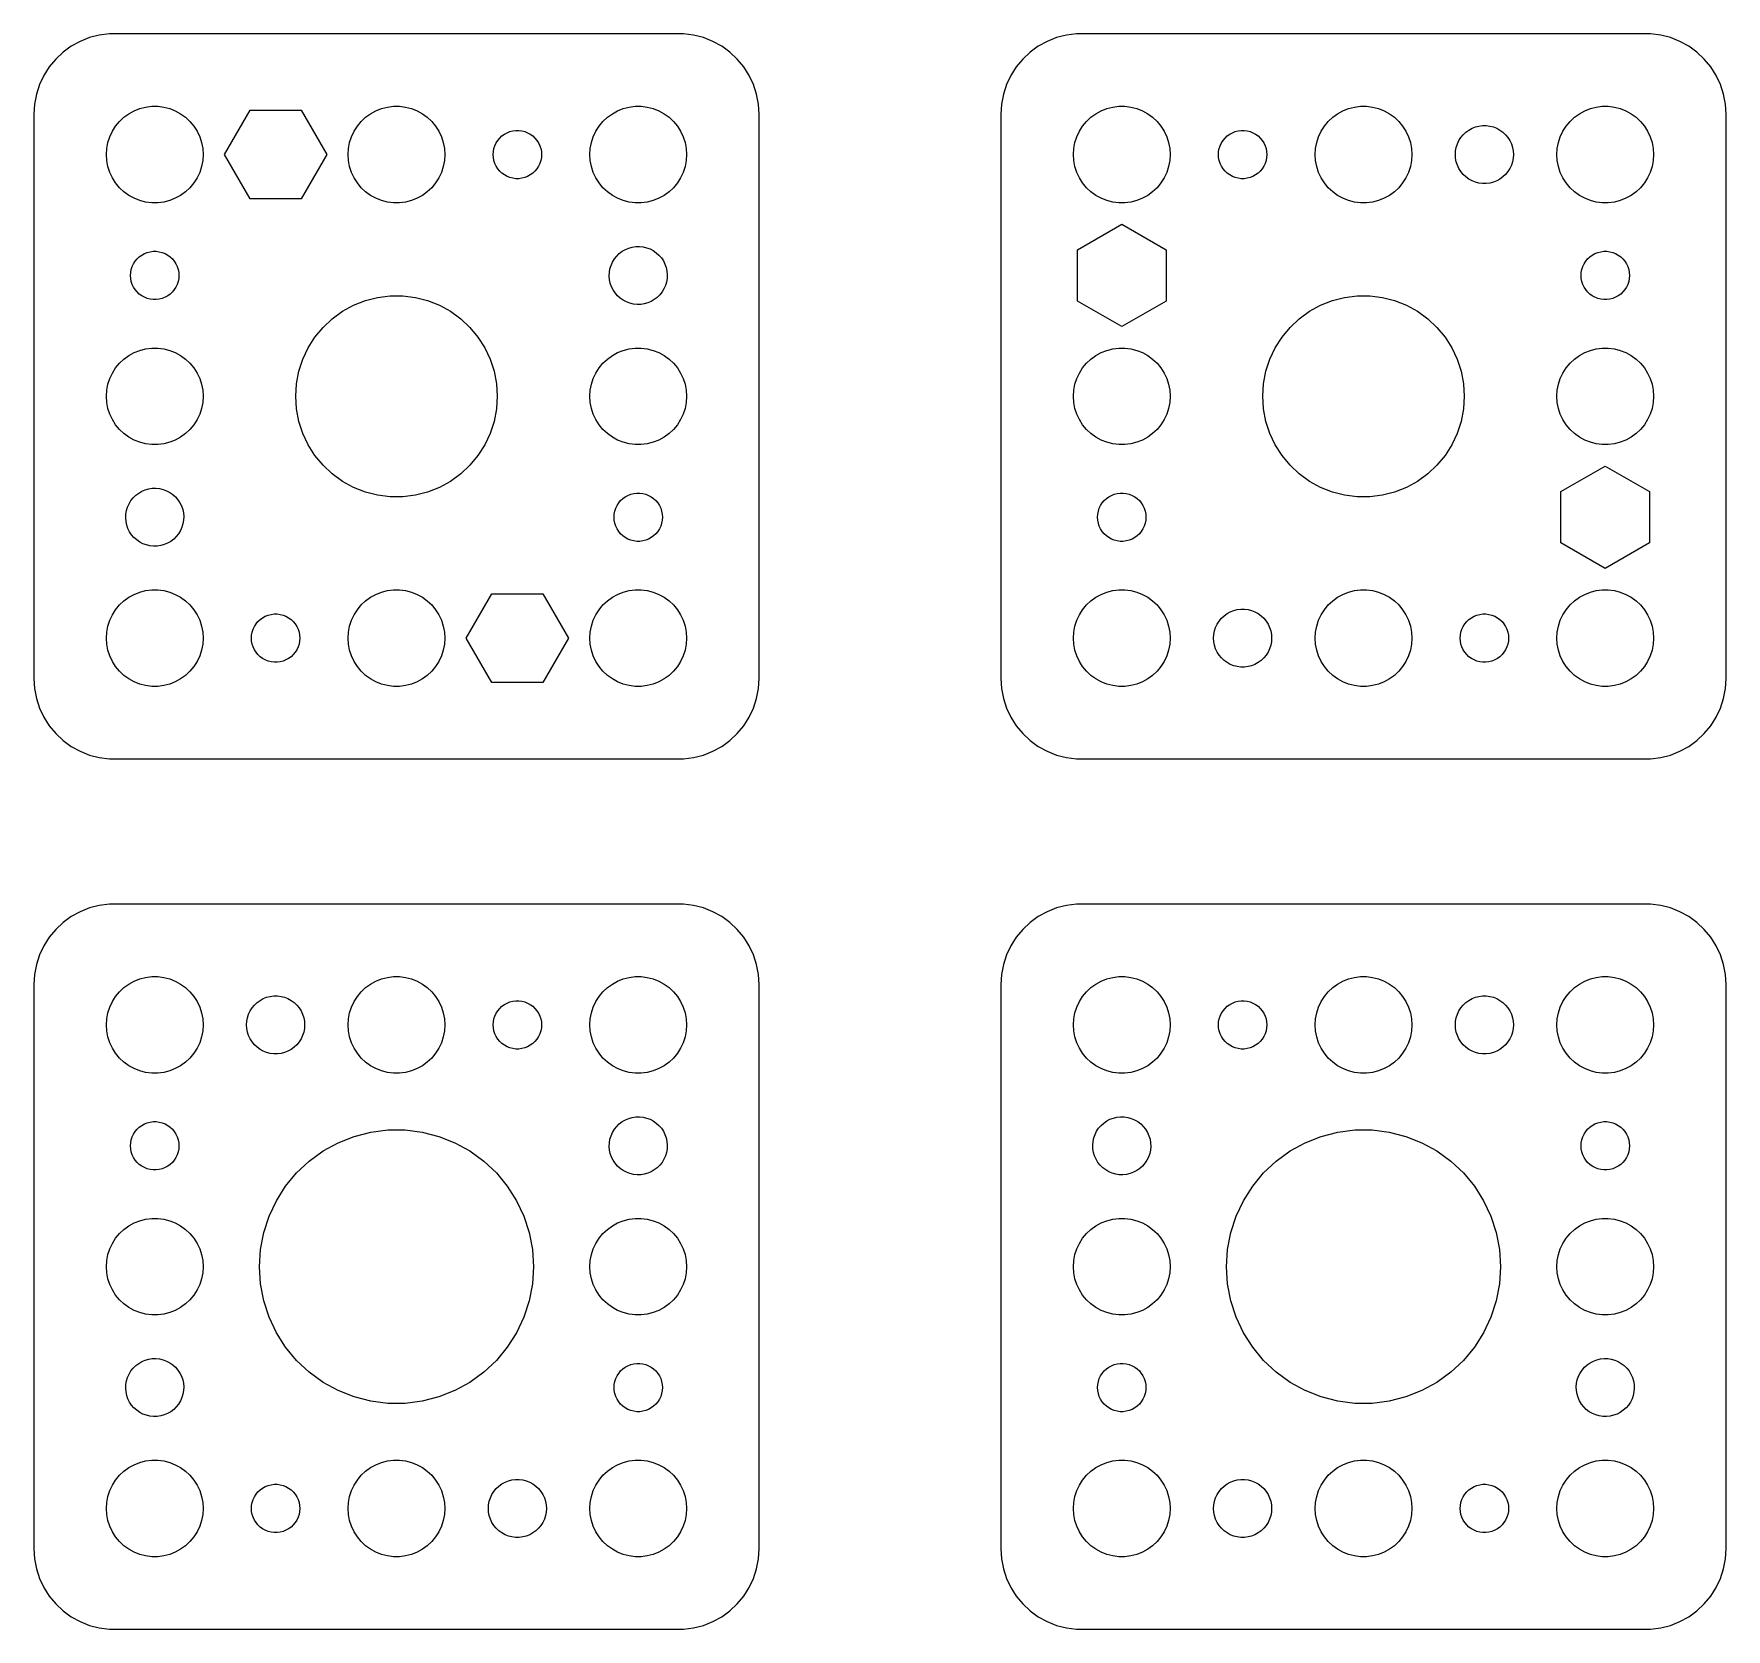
# Model space of a CAD drawing. Header units: metres. Extents: x -22 to 82, y 86 to 184.
import ezdxf

# ---------------------------------------------------------------- set-up
doc = ezdxf.new("R2010")
doc.units = ezdxf.units.M

msp = doc.modelspace()

# ---------------------------------------------------------------- linework, layer by layer
for p, q in [((-19.6289, 184.024), (-20.1791, 183.722)), ((-19.0451, 184.255), (-19.6289, 184.024)), ((-18.4369, 184.411), (-19.0451, 184.255)), ((-17.8139, 184.49), (-18.4369, 184.411)), ((17.8139, 184.49), (-17.8139, 184.49)), ((18.4369, 184.411), (17.8139, 184.49)), ((19.0451, 184.255), (18.4369, 184.411)), ((19.6289, 184.024), (19.0451, 184.255)), ((20.1791, 183.722), (19.6289, 184.024)), ((40.3711, 184.024), (39.8209, 183.722)), ((40.9549, 184.255), (40.3711, 184.024)), ((41.5631, 184.411), (40.9549, 184.255)), ((42.186, 184.49), (41.5631, 184.411)), ((77.8139, 184.49), (42.186, 184.49)), ((78.4369, 184.411), (77.8139, 184.49)), ((79.0451, 184.255), (78.4369, 184.411)), ((79.6289, 184.024), (79.0451, 184.255)), ((80.1791, 183.722), (79.6289, 184.024)), ((-21.1448, 182.923), (-21.5451, 182.439)), ((-20.6871, 183.353), (-21.1448, 182.923)), ((-20.1791, 183.722), (-20.6871, 183.353)), ((20.6871, 183.353), (20.1791, 183.722)), ((21.1448, 182.923), (20.6871, 183.353)), ((21.5451, 182.439), (21.1448, 182.923)), ((38.8551, 182.923), (38.4549, 182.439)), ((39.3129, 183.353), (38.8551, 182.923)), ((39.8209, 183.722), (39.3129, 183.353)), ((80.6871, 183.353), (80.1791, 183.722)), ((81.1448, 182.923), (80.6871, 183.353)), ((81.5451, 182.439), (81.1448, 182.923)), ((-21.8815, 181.909), (-22.1489, 181.341)), ((-21.5451, 182.439), (-21.8815, 181.909)), ((21.8815, 181.909), (21.5451, 182.439)), ((22.1489, 181.341), (21.8815, 181.909)), ((38.1185, 181.909), (37.8511, 181.341)), ((38.4549, 182.439), (38.1185, 181.909)), ((81.8815, 181.909), (81.5451, 182.439)), ((82.1489, 181.341), (81.8815, 181.909)), ((-22.3429, 180.743), (-22.4606, 180.127)), ((-22.1489, 181.341), (-22.3429, 180.743)), ((22.3429, 180.743), (22.1489, 181.341)), ((22.4606, 180.127), (22.3429, 180.743)), ((37.6571, 180.743), (37.5394, 180.127)), ((37.8511, 181.341), (37.6571, 180.743)), ((82.3429, 180.743), (82.1489, 181.341)), ((82.4606, 180.127), (82.3429, 180.743)), ((-22.4606, 180.127), (-22.5, 179.5)), ((-16.6075, 179.533), (-16.2773, 179.714)), ((-16.2773, 179.714), (-15.927, 179.853)), ((-15.927, 179.853), (-15.5621, 179.947)), ((-15.5621, 179.947), (-15.1884, 179.994)), ((-15.1884, 179.994), (-14.8116, 179.994)), ((-14.8116, 179.994), (-14.4379, 179.947)), ((-14.4379, 179.947), (-14.0729, 179.853)), ((-14.0729, 179.853), (-13.7227, 179.714)), ((-13.7227, 179.714), (-13.3925, 179.533)), ((-10.6735, 177), (-9.08675, 179.748)), ((-9.08675, 179.748), (-5.91325, 179.748)), ((-5.91325, 179.748), (-4.32651, 177)), ((-1.60747, 179.533), (-1.27733, 179.714)), ((-1.27733, 179.714), (-0.92705, 179.853)), ((-0.92705, 179.853), (-0.56213, 179.947)), ((-0.56213, 179.947), (-0.18837, 179.994)), ((-0.18837, 179.994), (0.18837, 179.994)), ((0.18837, 179.994), (0.56213, 179.947)), ((0.56213, 179.947), (0.92705, 179.853)), ((0.92705, 179.853), (1.27733, 179.714)), ((1.27733, 179.714), (1.60747, 179.533)), ((13.3925, 179.533), (13.7227, 179.714)), ((13.7227, 179.714), (14.0729, 179.853)), ((14.0729, 179.853), (14.4379, 179.947)), ((14.4379, 179.947), (14.8116, 179.994)), ((14.8116, 179.994), (15.1884, 179.994)), ((15.1884, 179.994), (15.5621, 179.947)), ((15.5621, 179.947), (15.927, 179.853)), ((15.927, 179.853), (16.2773, 179.714)), ((16.2773, 179.714), (16.6075, 179.533)), ((22.5, 179.5), (22.4606, 180.127)), ((37.5394, 180.127), (37.5, 179.5)), ((43.3925, 179.533), (43.7227, 179.714)), ((43.7227, 179.714), (44.0729, 179.853)), ((44.0729, 179.853), (44.4379, 179.947)), ((44.4379, 179.947), (44.8116, 179.994)), ((44.8116, 179.994), (45.1884, 179.994)), ((45.1884, 179.994), (45.5621, 179.947)), ((45.5621, 179.947), (45.927, 179.853)), ((45.927, 179.853), (46.2773, 179.714)), ((46.2773, 179.714), (46.6075, 179.533)), ((58.3925, 179.533), (58.7227, 179.714)), ((58.7227, 179.714), (59.0729, 179.853)), ((59.0729, 179.853), (59.4379, 179.947)), ((59.4379, 179.947), (59.8116, 179.994)), ((59.8116, 179.994), (60.1884, 179.994)), ((60.1884, 179.994), (60.5621, 179.947)), ((60.5621, 179.947), (60.927, 179.853)), ((60.927, 179.853), (61.2773, 179.714)), ((61.2773, 179.714), (61.6075, 179.533)), ((73.3925, 179.533), (73.7227, 179.714)), ((73.7227, 179.714), (74.073, 179.853)), ((74.073, 179.853), (74.4379, 179.947)), ((74.4379, 179.947), (74.8116, 179.994)), ((74.8116, 179.994), (75.1884, 179.994)), ((75.1884, 179.994), (75.5621, 179.947)), ((75.5621, 179.947), (75.927, 179.853)), ((75.927, 179.853), (76.2773, 179.714)), ((76.2773, 179.714), (76.6075, 179.533)), ((82.5, 179.5), (82.4606, 180.127)), ((-22.5, 179.5), (-22.5, 144.5)), ((-17.6289, 178.445), (-17.427, 178.763)), ((-17.427, 178.763), (-17.1869, 179.054)), ((-17.1869, 179.054), (-16.9123, 179.312)), ((-16.9123, 179.312), (-16.6075, 179.533)), ((-13.3925, 179.533), (-13.0877, 179.312)), ((-13.0877, 179.312), (-12.8131, 179.054)), ((-12.8131, 179.054), (-12.5729, 178.763)), ((-12.5729, 178.763), (-12.3711, 178.445)), ((-2.62891, 178.445), (-2.42705, 178.763)), ((-2.42705, 178.763), (-2.1869, 179.054)), ((-2.1869, 179.054), (-1.91226, 179.312)), ((-1.91226, 179.312), (-1.60747, 179.533)), ((1.60747, 179.533), (1.91226, 179.312)), ((1.91226, 179.312), (2.1869, 179.054)), ((2.1869, 179.054), (2.42705, 178.763)), ((2.42705, 178.763), (2.62891, 178.445)), ((12.3711, 178.445), (12.5729, 178.763)), ((12.5729, 178.763), (12.8131, 179.054)), ((12.8131, 179.054), (13.0877, 179.312)), ((13.0877, 179.312), (13.3925, 179.533)), ((16.6075, 179.533), (16.9123, 179.312)), ((16.9123, 179.312), (17.1869, 179.054)), ((17.1869, 179.054), (17.427, 178.763)), ((17.427, 178.763), (17.6289, 178.445)), ((22.5, 144.5), (22.5, 179.5)), ((37.5, 179.5), (37.5, 144.5)), ((42.3711, 178.445), (42.5729, 178.763)), ((42.5729, 178.763), (42.8131, 179.054)), ((42.8131, 179.054), (43.0877, 179.312)), ((43.0877, 179.312), (43.3925, 179.533)), ((46.6075, 179.533), (46.9123, 179.312)), ((46.9123, 179.312), (47.1869, 179.054)), ((47.1869, 179.054), (47.427, 178.763)), ((47.427, 178.763), (47.6289, 178.445)), ((57.3711, 178.445), (57.5729, 178.763)), ((57.5729, 178.763), (57.8131, 179.054)), ((57.8131, 179.054), (58.0877, 179.312)), ((58.0877, 179.312), (58.3925, 179.533)), ((61.6075, 179.533), (61.9123, 179.312)), ((61.9123, 179.312), (62.1869, 179.054)), ((62.1869, 179.054), (62.427, 178.763)), ((62.427, 178.763), (62.6289, 178.445)), ((66.3526, 178.387), (66.5355, 178.52)), ((66.5355, 178.52), (66.7336, 178.629)), ((66.7336, 178.629), (66.9438, 178.712)), ((66.9438, 178.712), (67.1627, 178.768)), ((67.1627, 178.768), (67.387, 178.796)), ((67.387, 178.796), (67.613, 178.796)), ((67.613, 178.796), (67.8373, 178.768)), ((67.8373, 178.768), (68.0562, 178.712)), ((68.0562, 178.712), (68.2664, 178.629)), ((68.2664, 178.629), (68.4645, 178.52)), ((68.4645, 178.52), (68.6474, 178.387)), ((72.3711, 178.445), (72.573, 178.763)), ((72.573, 178.763), (72.8131, 179.054)), ((72.8131, 179.054), (73.0877, 179.312)), ((73.0877, 179.312), (73.3925, 179.533)), ((76.6075, 179.533), (76.9123, 179.312)), ((76.9123, 179.312), (77.1869, 179.054)), ((77.1869, 179.054), (77.427, 178.763)), ((77.427, 178.763), (77.6289, 178.445)), ((82.5, 144.5), (82.5, 179.5)), ((-17.9763, 177.376), (-17.9057, 177.746)), ((-17.9057, 177.746), (-17.7893, 178.104)), ((-17.7893, 178.104), (-17.6289, 178.445)), ((-12.3711, 178.445), (-12.2107, 178.104)), ((-12.2107, 178.104), (-12.0942, 177.746)), ((-12.0942, 177.746), (-12.0237, 177.376)), ((-2.97633, 177.376), (-2.90575, 177.746)), ((-2.90575, 177.746), (-2.78932, 178.104)), ((-2.78932, 178.104), (-2.62891, 178.445)), ((2.62891, 178.445), (2.78932, 178.104)), ((2.78932, 178.104), (2.90575, 177.746)), ((2.90575, 177.746), (2.97633, 177.376)), ((6.04712, 177.373), (6.10533, 177.552)), ((6.10533, 177.552), (6.18553, 177.723)), ((6.18553, 177.723), (6.28647, 177.882)), ((6.28647, 177.882), (6.40654, 178.027)), ((6.40654, 178.027), (6.54385, 178.156)), ((6.54385, 178.156), (6.69626, 178.266)), ((6.69626, 178.266), (6.86133, 178.357)), ((6.86133, 178.357), (7.03647, 178.427)), ((7.03647, 178.427), (7.21892, 178.473)), ((7.21892, 178.473), (7.40581, 178.497)), ((7.40581, 178.497), (7.59418, 178.497)), ((7.59418, 178.497), (7.78107, 178.473)), ((7.78107, 178.473), (7.96352, 178.427)), ((7.96352, 178.427), (8.13866, 178.357)), ((8.13866, 178.357), (8.30373, 178.266)), ((8.30373, 178.266), (8.45613, 178.156)), ((8.45613, 178.156), (8.59344, 178.027)), ((8.59344, 178.027), (8.71352, 177.882)), ((8.71352, 177.882), (8.81445, 177.723)), ((8.81445, 177.723), (8.89465, 177.552)), ((8.89465, 177.552), (8.95287, 177.373)), ((12.0237, 177.376), (12.0942, 177.746)), ((12.0942, 177.746), (12.2107, 178.104)), ((12.2107, 178.104), (12.3711, 178.445)), ((17.6289, 178.445), (17.7893, 178.104)), ((17.7893, 178.104), (17.9057, 177.746)), ((17.9057, 177.746), (17.9763, 177.376)), ((42.0237, 177.376), (42.0942, 177.746)), ((42.0942, 177.746), (42.2107, 178.104)), ((42.2107, 178.104), (42.3711, 178.445)), ((47.6289, 178.445), (47.7893, 178.104)), ((47.7893, 178.104), (47.9057, 177.746)), ((47.9057, 177.746), (47.9763, 177.376)), ((51.0471, 177.373), (51.1053, 177.552)), ((51.1053, 177.552), (51.1855, 177.723)), ((51.1855, 177.723), (51.2865, 177.882)), ((51.2865, 177.882), (51.4065, 178.027)), ((51.4065, 178.027), (51.5439, 178.156)), ((51.5439, 178.156), (51.6963, 178.266)), ((51.6963, 178.266), (51.8613, 178.357)), ((51.8613, 178.357), (52.0365, 178.427)), ((52.0365, 178.427), (52.2189, 178.473)), ((52.2189, 178.473), (52.4058, 178.497)), ((52.4058, 178.497), (52.5942, 178.497)), ((52.5942, 178.497), (52.7811, 178.473)), ((52.7811, 178.473), (52.9635, 178.427)), ((52.9635, 178.427), (53.1387, 178.357)), ((53.1387, 178.357), (53.3037, 178.266)), ((53.3037, 178.266), (53.4561, 178.156)), ((53.4561, 178.156), (53.5934, 178.027)), ((53.5934, 178.027), (53.7135, 177.882)), ((53.7135, 177.882), (53.8145, 177.723)), ((53.8145, 177.723), (53.8947, 177.552)), ((53.8947, 177.552), (53.9529, 177.373)), ((57.0237, 177.376), (57.0942, 177.746)), ((57.0942, 177.746), (57.2107, 178.104)), ((57.2107, 178.104), (57.3711, 178.445)), ((62.6289, 178.445), (62.7893, 178.104)), ((62.7893, 178.104), (62.9057, 177.746)), ((62.9057, 177.746), (62.9763, 177.376)), ((65.7565, 177.448), (65.8264, 177.663)), ((65.8264, 177.663), (65.9226, 177.867)), ((65.9226, 177.867), (66.0438, 178.058)), ((66.0438, 178.058), (66.1879, 178.232)), ((66.1879, 178.232), (66.3526, 178.387)), ((68.6474, 178.387), (68.8121, 178.232)), ((68.8121, 178.232), (68.9562, 178.058)), ((68.9562, 178.058), (69.0773, 177.867)), ((69.0773, 177.867), (69.1736, 177.663)), ((69.1736, 177.663), (69.2434, 177.448)), ((72.0237, 177.376), (72.0943, 177.746)), ((72.0943, 177.746), (72.2107, 178.104)), ((72.2107, 178.104), (72.3711, 178.445)), ((77.6289, 178.445), (77.7893, 178.104)), ((77.7893, 178.104), (77.9057, 177.746)), ((77.9057, 177.746), (77.9763, 177.376)), ((-18, 177), (-17.9763, 177.376)), ((-17.9763, 176.624), (-18, 177)), ((-17.9057, 176.254), (-17.9763, 176.624)), ((-12.0237, 176.624), (-12.0942, 176.254)), ((-12.0237, 177.376), (-12, 177)), ((-12, 177), (-12.0237, 176.624)), ((-9.08675, 174.252), (-10.6735, 177)), ((-4.32651, 177), (-5.91325, 174.252)), ((-3, 177), (-2.97633, 177.376)), ((-2.97633, 176.624), (-3, 177)), ((-2.90575, 176.254), (-2.97633, 176.624)), ((2.97633, 176.624), (2.90575, 176.254)), ((2.97633, 177.376), (3, 177)), ((3, 177), (2.97633, 176.624)), ((6, 177), (6.01183, 177.188)), ((6.01183, 176.812), (6, 177)), ((6.01183, 177.188), (6.04712, 177.373)), ((6.04712, 176.627), (6.01183, 176.812)), ((6.10533, 176.448), (6.04712, 176.627)), ((6.18553, 176.277), (6.10533, 176.448)), ((8.89465, 176.448), (8.81445, 176.277)), ((8.95287, 176.627), (8.89465, 176.448)), ((8.95287, 177.373), (8.98816, 177.188)), ((8.98816, 176.812), (8.95287, 176.627)), ((8.98816, 177.188), (9, 177)), ((9, 177), (8.98816, 176.812)), ((12, 177), (12.0237, 177.376)), ((12.0237, 176.624), (12, 177)), ((12.0942, 176.254), (12.0237, 176.624)), ((17.9763, 176.624), (17.9057, 176.254)), ((17.9763, 177.376), (18, 177)), ((18, 177), (17.9763, 176.624)), ((42, 177), (42.0237, 177.376)), ((42.0237, 176.624), (42, 177)), ((42.0942, 176.254), (42.0237, 176.624)), ((47.9763, 176.624), (47.9057, 176.254)), ((47.9763, 177.376), (48, 177)), ((48, 177), (47.9763, 176.624)), ((51, 177), (51.0118, 177.188)), ((51.0118, 176.812), (51, 177)), ((51.0118, 177.188), (51.0471, 177.373)), ((51.0471, 176.627), (51.0118, 176.812)), ((51.1053, 176.448), (51.0471, 176.627)), ((51.1855, 176.277), (51.1053, 176.448)), ((53.8947, 176.448), (53.8145, 176.277)), ((53.9529, 176.627), (53.8947, 176.448)), ((53.9529, 177.373), (53.9882, 177.188)), ((53.9882, 176.812), (53.9529, 176.627)), ((53.9882, 177.188), (54, 177)), ((54, 177), (53.9882, 176.812)), ((57, 177), (57.0237, 177.376)), ((57.0237, 176.624), (57, 177)), ((57.0942, 176.254), (57.0237, 176.624)), ((62.9763, 176.624), (62.9057, 176.254)), ((62.9763, 177.376), (63, 177)), ((63, 177), (62.9763, 176.624)), ((65.7, 177), (65.7142, 177.226)), ((65.7142, 176.774), (65.7, 177)), ((65.7142, 177.226), (65.7565, 177.448)), ((65.7565, 176.552), (65.7142, 176.774)), ((65.8264, 176.337), (65.7565, 176.552)), ((69.2434, 176.552), (69.1736, 176.337)), ((69.2434, 177.448), (69.2858, 177.226)), ((69.2858, 176.774), (69.2434, 176.552)), ((69.2858, 177.226), (69.3, 177)), ((69.3, 177), (69.2858, 176.774)), ((72, 177), (72.0237, 177.376)), ((72.0237, 176.624), (72, 177)), ((72.0943, 176.254), (72.0237, 176.624)), ((77.9763, 176.624), (77.9057, 176.254)), ((77.9763, 177.376), (78, 177)), ((78, 177), (77.9763, 176.624)), ((-17.7893, 175.896), (-17.9057, 176.254)), ((-17.6289, 175.555), (-17.7893, 175.896)), ((-17.427, 175.237), (-17.6289, 175.555)), ((-12.3711, 175.555), (-12.5729, 175.237)), ((-12.2107, 175.896), (-12.3711, 175.555)), ((-12.0942, 176.254), (-12.2107, 175.896)), ((-2.78932, 175.896), (-2.90575, 176.254)), ((-2.62891, 175.555), (-2.78932, 175.896)), ((-2.42705, 175.237), (-2.62891, 175.555)), ((2.62891, 175.555), (2.42705, 175.237)), ((2.78932, 175.896), (2.62891, 175.555)), ((2.90575, 176.254), (2.78932, 175.896)), ((6.28647, 176.118), (6.18553, 176.277)), ((6.40654, 175.973), (6.28647, 176.118)), ((6.54385, 175.844), (6.40654, 175.973)), ((6.69626, 175.734), (6.54385, 175.844)), ((6.86133, 175.643), (6.69626, 175.734)), ((7.03647, 175.573), (6.86133, 175.643)), ((7.21892, 175.527), (7.03647, 175.573)), ((7.40581, 175.503), (7.21892, 175.527)), ((7.59418, 175.503), (7.40581, 175.503)), ((7.78107, 175.527), (7.59418, 175.503)), ((7.96352, 175.573), (7.78107, 175.527)), ((8.13866, 175.643), (7.96352, 175.573)), ((8.30373, 175.734), (8.13866, 175.643)), ((8.45613, 175.844), (8.30373, 175.734)), ((8.59344, 175.973), (8.45613, 175.844)), ((8.71352, 176.118), (8.59344, 175.973)), ((8.81445, 176.277), (8.71352, 176.118)), ((12.2107, 175.896), (12.0942, 176.254)), ((12.3711, 175.555), (12.2107, 175.896)), ((12.5729, 175.237), (12.3711, 175.555)), ((17.6289, 175.555), (17.427, 175.237)), ((17.7893, 175.896), (17.6289, 175.555)), ((17.9057, 176.254), (17.7893, 175.896)), ((42.2107, 175.896), (42.0942, 176.254)), ((42.3711, 175.555), (42.2107, 175.896)), ((42.5729, 175.237), (42.3711, 175.555)), ((47.6289, 175.555), (47.427, 175.237)), ((47.7893, 175.896), (47.6289, 175.555)), ((47.9057, 176.254), (47.7893, 175.896)), ((51.2865, 176.118), (51.1855, 176.277)), ((51.4065, 175.973), (51.2865, 176.118)), ((51.5439, 175.844), (51.4065, 175.973)), ((51.6963, 175.734), (51.5439, 175.844)), ((51.8613, 175.643), (51.6963, 175.734)), ((52.0365, 175.573), (51.8613, 175.643)), ((52.2189, 175.527), (52.0365, 175.573)), ((52.4058, 175.503), (52.2189, 175.527)), ((52.5942, 175.503), (52.4058, 175.503)), ((52.7811, 175.527), (52.5942, 175.503)), ((52.9635, 175.573), (52.7811, 175.527)), ((53.1387, 175.643), (52.9635, 175.573)), ((53.3037, 175.734), (53.1387, 175.643)), ((53.4561, 175.844), (53.3037, 175.734)), ((53.5934, 175.973), (53.4561, 175.844)), ((53.7135, 176.118), (53.5934, 175.973)), ((53.8145, 176.277), (53.7135, 176.118)), ((57.2107, 175.896), (57.0942, 176.254)), ((57.3711, 175.555), (57.2107, 175.896)), ((57.5729, 175.237), (57.3711, 175.555)), ((62.6289, 175.555), (62.427, 175.237)), ((62.7893, 175.896), (62.6289, 175.555)), ((62.9057, 176.254), (62.7893, 175.896)), ((65.9226, 176.133), (65.8264, 176.337)), ((66.0438, 175.942), (65.9226, 176.133)), ((66.1879, 175.768), (66.0438, 175.942)), ((66.3526, 175.613), (66.1879, 175.768)), ((66.5355, 175.48), (66.3526, 175.613)), ((66.7336, 175.371), (66.5355, 175.48)), ((66.9438, 175.288), (66.7336, 175.371)), ((68.2664, 175.371), (68.0562, 175.288)), ((68.4645, 175.48), (68.2664, 175.371)), ((68.6474, 175.613), (68.4645, 175.48)), ((68.8121, 175.768), (68.6474, 175.613)), ((68.9562, 175.942), (68.8121, 175.768)), ((69.0773, 176.133), (68.9562, 175.942)), ((69.1736, 176.337), (69.0773, 176.133)), ((72.2107, 175.896), (72.0943, 176.254)), ((72.3711, 175.555), (72.2107, 175.896)), ((72.573, 175.237), (72.3711, 175.555)), ((77.6289, 175.555), (77.427, 175.237)), ((77.7893, 175.896), (77.6289, 175.555)), ((77.9057, 176.254), (77.7893, 175.896)), ((-17.1869, 174.946), (-17.427, 175.237)), ((-16.9123, 174.688), (-17.1869, 174.946)), ((-16.6075, 174.467), (-16.9123, 174.688)), ((-16.2773, 174.286), (-16.6075, 174.467)), ((-13.3925, 174.467), (-13.7227, 174.286)), ((-13.0877, 174.688), (-13.3925, 174.467)), ((-12.8131, 174.946), (-13.0877, 174.688)), ((-12.5729, 175.237), (-12.8131, 174.946)), ((-2.1869, 174.946), (-2.42705, 175.237)), ((-1.91226, 174.688), (-2.1869, 174.946)), ((-1.60747, 174.467), (-1.91226, 174.688)), ((-1.27733, 174.286), (-1.60747, 174.467)), ((1.60747, 174.467), (1.27733, 174.286)), ((1.91226, 174.688), (1.60747, 174.467)), ((2.1869, 174.946), (1.91226, 174.688)), ((2.42705, 175.237), (2.1869, 174.946)), ((12.8131, 174.946), (12.5729, 175.237)), ((13.0877, 174.688), (12.8131, 174.946)), ((13.3925, 174.467), (13.0877, 174.688)), ((13.7227, 174.286), (13.3925, 174.467)), ((16.6075, 174.467), (16.2773, 174.286)), ((16.9123, 174.688), (16.6075, 174.467)), ((17.1869, 174.946), (16.9123, 174.688)), ((17.427, 175.237), (17.1869, 174.946)), ((42.8131, 174.946), (42.5729, 175.237)), ((43.0877, 174.688), (42.8131, 174.946)), ((43.3925, 174.467), (43.0877, 174.688)), ((43.7227, 174.286), (43.3925, 174.467)), ((46.6075, 174.467), (46.2773, 174.286)), ((46.9123, 174.688), (46.6075, 174.467)), ((47.1869, 174.946), (46.9123, 174.688)), ((47.427, 175.237), (47.1869, 174.946)), ((57.8131, 174.946), (57.5729, 175.237)), ((58.0877, 174.688), (57.8131, 174.946)), ((58.3925, 174.467), (58.0877, 174.688)), ((58.7227, 174.286), (58.3925, 174.467)), ((61.6075, 174.467), (61.2773, 174.286)), ((61.9123, 174.688), (61.6075, 174.467)), ((62.1869, 174.946), (61.9123, 174.688)), ((62.427, 175.237), (62.1869, 174.946)), ((67.1627, 175.232), (66.9438, 175.288)), ((67.387, 175.204), (67.1627, 175.232)), ((67.613, 175.204), (67.387, 175.204)), ((67.8373, 175.232), (67.613, 175.204)), ((68.0562, 175.288), (67.8373, 175.232)), ((72.8131, 174.946), (72.573, 175.237)), ((73.0877, 174.688), (72.8131, 174.946)), ((73.3925, 174.467), (73.0877, 174.688)), ((73.7227, 174.286), (73.3925, 174.467)), ((76.6075, 174.467), (76.2773, 174.286)), ((76.9123, 174.688), (76.6075, 174.467)), ((77.1869, 174.946), (76.9123, 174.688)), ((77.427, 175.237), (77.1869, 174.946)), ((-15.927, 174.147), (-16.2773, 174.286)), ((-15.5621, 174.053), (-15.927, 174.147)), ((-15.1884, 174.006), (-15.5621, 174.053)), ((-14.8116, 174.006), (-15.1884, 174.006)), ((-14.4379, 174.053), (-14.8116, 174.006)), ((-14.0729, 174.147), (-14.4379, 174.053)), ((-13.7227, 174.286), (-14.0729, 174.147)), ((-5.91325, 174.252), (-9.08675, 174.252)), ((-0.92705, 174.147), (-1.27733, 174.286)), ((-0.56213, 174.053), (-0.92705, 174.147)), ((-0.18837, 174.006), (-0.56213, 174.053)), ((0.18837, 174.006), (-0.18837, 174.006)), ((0.56213, 174.053), (0.18837, 174.006)), ((0.92705, 174.147), (0.56213, 174.053)), ((1.27733, 174.286), (0.92705, 174.147)), ((14.0729, 174.147), (13.7227, 174.286)), ((14.4379, 174.053), (14.0729, 174.147)), ((14.8116, 174.006), (14.4379, 174.053)), ((15.1884, 174.006), (14.8116, 174.006)), ((15.5621, 174.053), (15.1884, 174.006)), ((15.927, 174.147), (15.5621, 174.053)), ((16.2773, 174.286), (15.927, 174.147)), ((44.0729, 174.147), (43.7227, 174.286)), ((44.4379, 174.053), (44.0729, 174.147)), ((44.8116, 174.006), (44.4379, 174.053)), ((45.1884, 174.006), (44.8116, 174.006)), ((45.5621, 174.053), (45.1884, 174.006)), ((45.927, 174.147), (45.5621, 174.053)), ((46.2773, 174.286), (45.927, 174.147)), ((59.0729, 174.147), (58.7227, 174.286)), ((59.4379, 174.053), (59.0729, 174.147)), ((59.8116, 174.006), (59.4379, 174.053)), ((60.1884, 174.006), (59.8116, 174.006)), ((60.5621, 174.053), (60.1884, 174.006)), ((60.927, 174.147), (60.5621, 174.053)), ((61.2773, 174.286), (60.927, 174.147)), ((74.073, 174.147), (73.7227, 174.286)), ((74.4379, 174.053), (74.073, 174.147)), ((74.8116, 174.006), (74.4379, 174.053)), ((75.1884, 174.006), (74.8116, 174.006)), ((75.5621, 174.053), (75.1884, 174.006)), ((75.927, 174.147), (75.5621, 174.053)), ((76.2773, 174.286), (75.927, 174.147)), ((42.2517, 171.087), (45, 172.673)), ((45, 172.673), (47.7483, 171.087)), ((14.1996, 171.112), (14.408, 171.2)), ((14.408, 171.2), (14.6257, 171.261)), ((14.6257, 171.261), (14.8494, 171.294)), ((14.8494, 171.294), (15.0754, 171.298)), ((15.0754, 171.298), (15.3002, 171.275)), ((15.3002, 171.275), (15.5202, 171.223)), ((15.5202, 171.223), (15.7321, 171.144)), ((-16.3947, 170.052), (-16.3145, 170.223)), ((-16.3145, 170.223), (-16.2135, 170.382)), ((-16.2135, 170.382), (-16.0934, 170.527)), ((-16.0934, 170.527), (-15.9561, 170.656)), ((-15.9561, 170.656), (-15.8037, 170.766)), ((-15.8037, 170.766), (-15.6387, 170.857)), ((-15.6387, 170.857), (-15.4635, 170.927)), ((-15.4635, 170.927), (-15.2811, 170.973)), ((-15.2811, 170.973), (-15.0942, 170.997)), ((-15.0942, 170.997), (-14.9058, 170.997)), ((-14.9058, 170.997), (-14.7189, 170.973)), ((-14.7189, 170.973), (-14.5365, 170.927)), ((-14.5365, 170.927), (-14.3613, 170.857)), ((-14.3613, 170.857), (-14.1963, 170.766)), ((-14.1963, 170.766), (-14.0439, 170.656)), ((-14.0439, 170.656), (-13.9065, 170.527)), ((-13.9065, 170.527), (-13.7865, 170.382)), ((-13.7865, 170.382), (-13.6855, 170.223)), ((-13.6855, 170.223), (-13.6053, 170.052)), ((13.2476, 169.911), (13.3129, 170.127)), ((13.3129, 170.127), (13.4048, 170.334)), ((13.4048, 170.334), (13.5219, 170.527)), ((13.5219, 170.527), (13.6623, 170.704)), ((13.6623, 170.704), (13.8238, 170.863)), ((13.8238, 170.863), (14.0039, 170.999)), ((14.0039, 170.999), (14.1996, 171.112)), ((15.7321, 171.144), (15.9324, 171.04)), ((15.9324, 171.04), (16.1181, 170.911)), ((16.1181, 170.911), (16.286, 170.759)), ((16.286, 170.759), (16.4337, 170.588)), ((16.4337, 170.588), (16.5588, 170.4)), ((16.5588, 170.4), (16.6593, 170.198)), ((16.6593, 170.198), (16.7337, 169.984)), ((42.2517, 167.913), (42.2517, 171.087)), ((47.7483, 171.087), (47.7483, 167.913)), ((73.6053, 170.052), (73.6855, 170.223)), ((73.6855, 170.223), (73.7865, 170.382)), ((73.7865, 170.382), (73.9065, 170.527)), ((73.9065, 170.527), (74.0439, 170.656)), ((74.0439, 170.656), (74.1963, 170.766)), ((74.1963, 170.766), (74.3613, 170.857)), ((74.3613, 170.857), (74.5365, 170.927)), ((74.5365, 170.927), (74.7189, 170.973)), ((74.7189, 170.973), (74.9058, 170.997)), ((74.9058, 170.997), (75.0942, 170.997)), ((75.0942, 170.997), (75.2811, 170.973)), ((75.2811, 170.973), (75.4635, 170.927)), ((75.4635, 170.927), (75.6387, 170.857)), ((75.6387, 170.857), (75.8037, 170.766)), ((75.8037, 170.766), (75.9561, 170.656)), ((75.9561, 170.656), (76.0934, 170.527)), ((76.0934, 170.527), (76.2135, 170.382)), ((76.2135, 170.382), (76.3145, 170.223)), ((76.3145, 170.223), (76.3947, 170.052)), ((-16.5, 169.5), (-16.4882, 169.688)), ((-16.4882, 169.312), (-16.5, 169.5)), ((-16.4882, 169.688), (-16.4529, 169.873)), ((-16.4529, 169.127), (-16.4882, 169.312)), ((-16.4529, 169.873), (-16.3947, 170.052)), ((-16.3947, 168.948), (-16.4529, 169.127)), ((-13.6053, 170.052), (-13.5471, 169.873)), ((-13.5471, 169.127), (-13.6053, 168.948)), ((-13.5471, 169.873), (-13.5118, 169.688)), ((-13.5118, 169.312), (-13.5471, 169.127)), ((-13.5118, 169.688), (-13.5, 169.5)), ((-13.5, 169.5), (-13.5118, 169.312)), ((13.2004, 169.462), (13.2099, 169.688)), ((13.2193, 169.237), (13.2004, 169.462)), ((13.2099, 169.688), (13.2476, 169.911)), ((13.2663, 169.016), (13.2193, 169.237)), ((16.7524, 169.089), (16.6871, 168.873)), ((16.7337, 169.984), (16.7807, 169.763)), ((16.7901, 169.312), (16.7524, 169.089)), ((16.7807, 169.763), (16.7996, 169.538)), ((16.7996, 169.538), (16.7901, 169.312)), ((73.5, 169.5), (73.5118, 169.688)), ((73.5118, 169.312), (73.5, 169.5)), ((73.5118, 169.688), (73.5471, 169.873)), ((73.5471, 169.127), (73.5118, 169.312)), ((73.5471, 169.873), (73.6053, 170.052)), ((73.6053, 168.948), (73.5471, 169.127)), ((76.3947, 170.052), (76.4529, 169.873)), ((76.4529, 169.127), (76.3947, 168.948)), ((76.4529, 169.873), (76.4882, 169.688)), ((76.4882, 169.312), (76.4529, 169.127)), ((76.4882, 169.688), (76.5, 169.5)), ((76.5, 169.5), (76.4882, 169.312)), ((-16.3145, 168.777), (-16.3947, 168.948)), ((-16.2135, 168.618), (-16.3145, 168.777)), ((-16.0934, 168.473), (-16.2135, 168.618)), ((-15.9561, 168.344), (-16.0934, 168.473)), ((-15.8037, 168.234), (-15.9561, 168.344)), ((-15.6387, 168.143), (-15.8037, 168.234)), ((-15.4635, 168.073), (-15.6387, 168.143)), ((-15.2811, 168.027), (-15.4635, 168.073)), ((-15.0942, 168.003), (-15.2811, 168.027)), ((-14.9058, 168.003), (-15.0942, 168.003)), ((-14.7189, 168.027), (-14.9058, 168.003)), ((-14.5365, 168.073), (-14.7189, 168.027)), ((-14.3613, 168.143), (-14.5365, 168.073)), ((-14.1963, 168.234), (-14.3613, 168.143)), ((-14.0439, 168.344), (-14.1963, 168.234)), ((-13.9065, 168.473), (-14.0439, 168.344)), ((-13.7865, 168.618), (-13.9065, 168.473)), ((-13.6855, 168.777), (-13.7865, 168.618)), ((-13.6053, 168.948), (-13.6855, 168.777)), ((-1.93135, 167.944), (-1.17113, 168.139)), ((-1.17113, 168.139), (-0.39243, 168.238)), ((-0.39243, 168.238), (0.39243, 168.238)), ((0.39243, 168.238), (1.17113, 168.139)), ((1.17113, 168.139), (1.93135, 167.944)), ((13.3406, 168.802), (13.2663, 169.016)), ((13.4411, 168.6), (13.3406, 168.802)), ((13.5662, 168.412), (13.4411, 168.6)), ((13.7139, 168.241), (13.5662, 168.412)), ((13.8819, 168.089), (13.7139, 168.241)), ((14.0676, 167.96), (13.8819, 168.089)), ((15.9961, 168.001), (15.8003, 167.888)), ((16.1761, 168.137), (15.9961, 168.001)), ((16.3376, 168.296), (16.1761, 168.137)), ((16.4781, 168.473), (16.3376, 168.296)), ((16.5952, 168.666), (16.4781, 168.473)), ((16.6871, 168.873), (16.5952, 168.666)), ((58.0686, 167.944), (58.8289, 168.139)), ((58.8289, 168.139), (59.6076, 168.238)), ((59.6076, 168.238), (60.3924, 168.238)), ((60.3924, 168.238), (61.1711, 168.139)), ((61.1711, 168.139), (61.9314, 167.944)), ((73.6855, 168.777), (73.6053, 168.948)), ((73.7865, 168.618), (73.6855, 168.777)), ((73.9065, 168.473), (73.7865, 168.618)), ((74.0439, 168.344), (73.9065, 168.473)), ((74.1963, 168.234), (74.0439, 168.344)), ((74.3613, 168.143), (74.1963, 168.234)), ((74.5365, 168.073), (74.3613, 168.143)), ((74.7189, 168.027), (74.5365, 168.073)), ((74.9058, 168.003), (74.7189, 168.027)), ((75.0942, 168.003), (74.9058, 168.003)), ((75.2811, 168.027), (75.0942, 168.003)), ((75.4635, 168.073), (75.2811, 168.027)), ((75.6387, 168.143), (75.4635, 168.073)), ((75.8037, 168.234), (75.6387, 168.143)), ((75.9561, 168.344), (75.8037, 168.234)), ((76.0934, 168.473), (75.9561, 168.344)), ((76.2135, 168.618), (76.0934, 168.473)), ((76.3145, 168.777), (76.2135, 168.618)), ((76.3947, 168.948), (76.3145, 168.777)), ((-3.98389, 166.816), (-3.34891, 167.277)), ((-3.34891, 167.277), (-2.66112, 167.655)), ((-2.66112, 167.655), (-1.93135, 167.944)), ((1.93135, 167.944), (2.66112, 167.655)), ((2.66112, 167.655), (3.34891, 167.277)), ((3.34891, 167.277), (3.98389, 166.816)), ((14.2679, 167.856), (14.0676, 167.96)), ((14.4797, 167.777), (14.2679, 167.856)), ((14.6998, 167.725), (14.4797, 167.777)), ((14.9246, 167.702), (14.6998, 167.725)), ((15.1506, 167.706), (14.9246, 167.702)), ((15.3742, 167.739), (15.1506, 167.706)), ((15.5919, 167.8), (15.3742, 167.739)), ((15.8003, 167.888), (15.5919, 167.8)), ((45, 166.327), (42.2517, 167.913)), ((47.7483, 167.913), (45, 166.327)), ((56.0161, 166.816), (56.6511, 167.277)), ((56.6511, 167.277), (57.3389, 167.655)), ((57.3389, 167.655), (58.0686, 167.944)), ((61.9314, 167.944), (62.6611, 167.655)), ((62.6611, 167.655), (63.3489, 167.277)), ((63.3489, 167.277), (63.9839, 166.816)), ((-5.05635, 165.674), (-4.55605, 166.278)), ((-4.55605, 166.278), (-3.98389, 166.816)), ((3.98389, 166.816), (4.55605, 166.278)), ((4.55605, 166.278), (5.05635, 165.674)), ((54.9436, 165.674), (55.4439, 166.278)), ((55.4439, 166.278), (56.0161, 166.816)), ((63.9839, 166.816), (64.556, 166.278)), ((64.556, 166.278), (65.0564, 165.674)), ((-16.2773, 164.714), (-15.927, 164.853)), ((-15.927, 164.853), (-15.5621, 164.947)), ((-15.5621, 164.947), (-15.1884, 164.994)), ((-15.1884, 164.994), (-14.8116, 164.994)), ((-14.8116, 164.994), (-14.4379, 164.947)), ((-14.4379, 164.947), (-14.0729, 164.853)), ((-14.0729, 164.853), (-13.7227, 164.714)), ((-5.8111, 164.301), (-5.47691, 165.011)), ((-5.47691, 165.011), (-5.05635, 165.674)), ((5.05635, 165.674), (5.47691, 165.011)), ((5.47691, 165.011), (5.8111, 164.301)), ((13.7227, 164.714), (14.0729, 164.853)), ((14.0729, 164.853), (14.4379, 164.947)), ((14.4379, 164.947), (14.8116, 164.994)), ((14.8116, 164.994), (15.1884, 164.994)), ((15.1884, 164.994), (15.5621, 164.947)), ((15.5621, 164.947), (15.927, 164.853)), ((15.927, 164.853), (16.2773, 164.714)), ((43.7227, 164.714), (44.0729, 164.853)), ((44.0729, 164.853), (44.4379, 164.947)), ((44.4379, 164.947), (44.8116, 164.994)), ((44.8116, 164.994), (45.1884, 164.994)), ((45.1884, 164.994), (45.5621, 164.947)), ((45.5621, 164.947), (45.927, 164.853)), ((45.927, 164.853), (46.2773, 164.714)), ((54.1889, 164.301), (54.5231, 165.011)), ((54.5231, 165.011), (54.9436, 165.674)), ((65.0564, 165.674), (65.4769, 165.011)), ((65.4769, 165.011), (65.8111, 164.301)), ((73.7227, 164.714), (74.073, 164.853)), ((74.073, 164.853), (74.4379, 164.947)), ((74.4379, 164.947), (74.8116, 164.994)), ((74.8116, 164.994), (75.1884, 164.994)), ((75.1884, 164.994), (75.5621, 164.947)), ((75.5621, 164.947), (75.927, 164.853)), ((75.927, 164.853), (76.2773, 164.714)), ((-17.427, 163.763), (-17.1869, 164.054)), ((-17.1869, 164.054), (-16.9123, 164.312)), ((-16.9123, 164.312), (-16.6075, 164.533)), ((-16.6075, 164.533), (-16.2773, 164.714)), ((-13.7227, 164.714), (-13.3925, 164.533)), ((-13.3925, 164.533), (-13.0877, 164.312)), ((-13.0877, 164.312), (-12.8131, 164.054)), ((-12.8131, 164.054), (-12.5729, 163.763)), ((-6.05363, 163.554), (-5.8111, 164.301)), ((5.8111, 164.301), (6.05363, 163.554)), ((12.5729, 163.763), (12.8131, 164.054)), ((12.8131, 164.054), (13.0877, 164.312)), ((13.0877, 164.312), (13.3925, 164.533)), ((13.3925, 164.533), (13.7227, 164.714)), ((16.2773, 164.714), (16.6075, 164.533)), ((16.6075, 164.533), (16.9123, 164.312)), ((16.9123, 164.312), (17.1869, 164.054)), ((17.1869, 164.054), (17.427, 163.763)), ((42.5729, 163.763), (42.8131, 164.054)), ((42.8131, 164.054), (43.0877, 164.312)), ((43.0877, 164.312), (43.3925, 164.533)), ((43.3925, 164.533), (43.7227, 164.714)), ((46.2773, 164.714), (46.6075, 164.533)), ((46.6075, 164.533), (46.9123, 164.312)), ((46.9123, 164.312), (47.1869, 164.054)), ((47.1869, 164.054), (47.427, 163.763)), ((53.9464, 163.554), (54.1889, 164.301)), ((65.8111, 164.301), (66.0536, 163.554)), ((72.573, 163.763), (72.8131, 164.054)), ((72.8131, 164.054), (73.0877, 164.312)), ((73.0877, 164.312), (73.3925, 164.533)), ((73.3925, 164.533), (73.7227, 164.714)), ((76.2773, 164.714), (76.6075, 164.533)), ((76.6075, 164.533), (76.9123, 164.312)), ((76.9123, 164.312), (77.1869, 164.054)), ((77.1869, 164.054), (77.427, 163.763)), ((-17.9057, 162.746), (-17.7893, 163.104)), ((-17.7893, 163.104), (-17.6289, 163.445)), ((-17.6289, 163.445), (-17.427, 163.763)), ((-12.5729, 163.763), (-12.3711, 163.445)), ((-12.3711, 163.445), (-12.2107, 163.104)), ((-12.2107, 163.104), (-12.0942, 162.746)), ((-6.25, 162), (-6.20071, 162.783)), ((-6.20071, 162.783), (-6.05363, 163.554)), ((6.05363, 163.554), (6.20071, 162.783)), ((6.20071, 162.783), (6.25, 162)), ((12.0942, 162.746), (12.2107, 163.104)), ((12.2107, 163.104), (12.3711, 163.445)), ((12.3711, 163.445), (12.5729, 163.763)), ((17.427, 163.763), (17.6289, 163.445)), ((17.6289, 163.445), (17.7893, 163.104)), ((17.7893, 163.104), (17.9057, 162.746)), ((42.0942, 162.746), (42.2107, 163.104)), ((42.2107, 163.104), (42.3711, 163.445)), ((42.3711, 163.445), (42.5729, 163.763)), ((47.427, 163.763), (47.6289, 163.445)), ((47.6289, 163.445), (47.7893, 163.104)), ((47.7893, 163.104), (47.9057, 162.746)), ((53.75, 162), (53.7993, 162.783)), ((53.7993, 162.783), (53.9464, 163.554)), ((66.0536, 163.554), (66.2007, 162.783)), ((66.2007, 162.783), (66.25, 162)), ((72.0943, 162.746), (72.2107, 163.104)), ((72.2107, 163.104), (72.3711, 163.445)), ((72.3711, 163.445), (72.573, 163.763)), ((77.427, 163.763), (77.6289, 163.445)), ((77.6289, 163.445), (77.7893, 163.104)), ((77.7893, 163.104), (77.9057, 162.746)), ((-18, 162), (-17.9763, 162.376)), ((-17.9763, 161.624), (-18, 162)), ((-17.9763, 162.376), (-17.9057, 162.746)), ((-12.0942, 162.746), (-12.0237, 162.376)), ((-12.0237, 162.376), (-12, 162)), ((-12, 162), (-12.0237, 161.624)), ((-6.20071, 161.217), (-6.25, 162)), ((6.25, 162), (6.20071, 161.217)), ((12, 162), (12.0237, 162.376)), ((12.0237, 161.624), (12, 162)), ((12.0237, 162.376), (12.0942, 162.746)), ((17.9057, 162.746), (17.9763, 162.376)), ((17.9763, 162.376), (18, 162)), ((18, 162), (17.9763, 161.624)), ((42, 162), (42.0237, 162.376)), ((42.0237, 161.624), (42, 162)), ((42.0237, 162.376), (42.0942, 162.746)), ((47.9057, 162.746), (47.9763, 162.376)), ((47.9763, 162.376), (48, 162)), ((48, 162), (47.9763, 161.624)), ((53.7993, 161.217), (53.75, 162)), ((66.25, 162), (66.2007, 161.217)), ((72, 162), (72.0237, 162.376)), ((72.0237, 161.624), (72, 162)), ((72.0237, 162.376), (72.0943, 162.746)), ((77.9057, 162.746), (77.9763, 162.376)), ((77.9763, 162.376), (78, 162)), ((78, 162), (77.9763, 161.624)), ((-17.9057, 161.254), (-17.9763, 161.624)), ((-17.7893, 160.896), (-17.9057, 161.254)), ((-17.6289, 160.555), (-17.7893, 160.896)), ((-12.2107, 160.896), (-12.3711, 160.555)), ((-12.0942, 161.254), (-12.2107, 160.896)), ((-12.0237, 161.624), (-12.0942, 161.254)), ((-6.05363, 160.446), (-6.20071, 161.217)), ((6.20071, 161.217), (6.05363, 160.446)), ((12.0942, 161.254), (12.0237, 161.624)), ((12.2107, 160.896), (12.0942, 161.254)), ((12.3711, 160.555), (12.2107, 160.896)), ((17.7893, 160.896), (17.6289, 160.555)), ((17.9057, 161.254), (17.7893, 160.896)), ((17.9763, 161.624), (17.9057, 161.254)), ((42.0942, 161.254), (42.0237, 161.624)), ((42.2107, 160.896), (42.0942, 161.254)), ((42.3711, 160.555), (42.2107, 160.896)), ((47.7893, 160.896), (47.6289, 160.555)), ((47.9057, 161.254), (47.7893, 160.896)), ((47.9763, 161.624), (47.9057, 161.254)), ((53.9464, 160.446), (53.7993, 161.217)), ((66.2007, 161.217), (66.0536, 160.446)), ((72.0943, 161.254), (72.0237, 161.624)), ((72.2107, 160.896), (72.0943, 161.254)), ((72.3711, 160.555), (72.2107, 160.896)), ((77.7893, 160.896), (77.6289, 160.555)), ((77.9057, 161.254), (77.7893, 160.896)), ((77.9763, 161.624), (77.9057, 161.254)), ((-17.427, 160.237), (-17.6289, 160.555)), ((-17.1869, 159.946), (-17.427, 160.237)), ((-16.9123, 159.688), (-17.1869, 159.946)), ((-16.6075, 159.467), (-16.9123, 159.688)), ((-13.0877, 159.688), (-13.3925, 159.467)), ((-12.8131, 159.946), (-13.0877, 159.688)), ((-12.5729, 160.237), (-12.8131, 159.946)), ((-12.3711, 160.555), (-12.5729, 160.237)), ((-5.8111, 159.699), (-6.05363, 160.446)), ((-5.47691, 158.989), (-5.8111, 159.699)), ((5.8111, 159.699), (5.47691, 158.989)), ((6.05363, 160.446), (5.8111, 159.699)), ((12.5729, 160.237), (12.3711, 160.555)), ((12.8131, 159.946), (12.5729, 160.237)), ((13.0877, 159.688), (12.8131, 159.946)), ((13.3925, 159.467), (13.0877, 159.688)), ((16.9123, 159.688), (16.6075, 159.467)), ((17.1869, 159.946), (16.9123, 159.688)), ((17.427, 160.237), (17.1869, 159.946)), ((17.6289, 160.555), (17.427, 160.237)), ((42.5729, 160.237), (42.3711, 160.555)), ((42.8131, 159.946), (42.5729, 160.237)), ((43.0877, 159.688), (42.8131, 159.946)), ((43.3925, 159.467), (43.0877, 159.688)), ((46.9123, 159.688), (46.6075, 159.467)), ((47.1869, 159.946), (46.9123, 159.688)), ((47.427, 160.237), (47.1869, 159.946)), ((47.6289, 160.555), (47.427, 160.237)), ((54.1889, 159.699), (53.9464, 160.446)), ((54.5231, 158.989), (54.1889, 159.699)), ((65.8111, 159.699), (65.4769, 158.989)), ((66.0536, 160.446), (65.8111, 159.699)), ((72.573, 160.237), (72.3711, 160.555)), ((72.8131, 159.946), (72.573, 160.237)), ((73.0877, 159.688), (72.8131, 159.946)), ((73.3925, 159.467), (73.0877, 159.688)), ((76.9123, 159.688), (76.6075, 159.467)), ((77.1869, 159.946), (76.9123, 159.688)), ((77.427, 160.237), (77.1869, 159.946)), ((77.6289, 160.555), (77.427, 160.237)), ((-16.2773, 159.286), (-16.6075, 159.467)), ((-15.927, 159.147), (-16.2773, 159.286)), ((-15.5621, 159.053), (-15.927, 159.147)), ((-15.1884, 159.006), (-15.5621, 159.053)), ((-14.8116, 159.006), (-15.1884, 159.006)), ((-14.4379, 159.053), (-14.8116, 159.006)), ((-14.0729, 159.147), (-14.4379, 159.053)), ((-13.7227, 159.286), (-14.0729, 159.147)), ((-13.3925, 159.467), (-13.7227, 159.286)), ((-5.05635, 158.326), (-5.47691, 158.989)), ((5.47691, 158.989), (5.05635, 158.326)), ((13.7227, 159.286), (13.3925, 159.467)), ((14.0729, 159.147), (13.7227, 159.286)), ((14.4379, 159.053), (14.0729, 159.147)), ((14.8116, 159.006), (14.4379, 159.053)), ((15.1884, 159.006), (14.8116, 159.006)), ((15.5621, 159.053), (15.1884, 159.006)), ((15.927, 159.147), (15.5621, 159.053)), ((16.2773, 159.286), (15.927, 159.147)), ((16.6075, 159.467), (16.2773, 159.286)), ((43.7227, 159.286), (43.3925, 159.467)), ((44.0729, 159.147), (43.7227, 159.286)), ((44.4379, 159.053), (44.0729, 159.147)), ((44.8116, 159.006), (44.4379, 159.053)), ((45.1884, 159.006), (44.8116, 159.006)), ((45.5621, 159.053), (45.1884, 159.006)), ((45.927, 159.147), (45.5621, 159.053)), ((46.2773, 159.286), (45.927, 159.147)), ((46.6075, 159.467), (46.2773, 159.286)), ((54.9436, 158.326), (54.5231, 158.989)), ((65.4769, 158.989), (65.0564, 158.326)), ((73.7227, 159.286), (73.3925, 159.467)), ((74.073, 159.147), (73.7227, 159.286)), ((74.4379, 159.053), (74.073, 159.147)), ((74.8116, 159.006), (74.4379, 159.053)), ((75.1884, 159.006), (74.8116, 159.006)), ((75.5621, 159.053), (75.1884, 159.006)), ((75.927, 159.147), (75.5621, 159.053)), ((76.2773, 159.286), (75.927, 159.147)), ((76.6075, 159.467), (76.2773, 159.286)), ((-4.55605, 157.722), (-5.05635, 158.326)), ((-3.98389, 157.184), (-4.55605, 157.722)), ((4.55605, 157.722), (3.98389, 157.184)), ((5.05635, 158.326), (4.55605, 157.722)), ((55.4439, 157.722), (54.9436, 158.326)), ((56.0161, 157.184), (55.4439, 157.722)), ((64.556, 157.722), (63.9839, 157.184)), ((65.0564, 158.326), (64.556, 157.722)), ((72.2517, 156.087), (75, 157.673)), ((75, 157.673), (77.7483, 156.087)), ((-3.34891, 156.723), (-3.98389, 157.184)), ((-2.66112, 156.345), (-3.34891, 156.723)), ((3.34891, 156.723), (2.66112, 156.345)), ((3.98389, 157.184), (3.34891, 156.723)), ((56.6511, 156.723), (56.0161, 157.184)), ((57.3389, 156.345), (56.6511, 156.723)), ((63.3489, 156.723), (62.6611, 156.345)), ((63.9839, 157.184), (63.3489, 156.723)), ((-16.5952, 155.334), (-16.4781, 155.527)), ((-16.4781, 155.527), (-16.3376, 155.704)), ((-16.3376, 155.704), (-16.1761, 155.863)), ((-16.1761, 155.863), (-15.9961, 155.999)), ((-15.9961, 155.999), (-15.8003, 156.112)), ((-15.8003, 156.112), (-15.5919, 156.2)), ((-15.5919, 156.2), (-15.3742, 156.261)), ((-15.3742, 156.261), (-15.1506, 156.294)), ((-15.1506, 156.294), (-14.9246, 156.298)), ((-14.9246, 156.298), (-14.6998, 156.275)), ((-14.6998, 156.275), (-14.4797, 156.223)), ((-14.4797, 156.223), (-14.2679, 156.144)), ((-14.2679, 156.144), (-14.0676, 156.04)), ((-14.0676, 156.04), (-13.8819, 155.911)), ((-13.8819, 155.911), (-13.7139, 155.759)), ((-13.7139, 155.759), (-13.5662, 155.588)), ((-13.5662, 155.588), (-13.4411, 155.4)), ((-13.4411, 155.4), (-13.3406, 155.198)), ((-1.93135, 156.056), (-2.66112, 156.345)), ((-1.17113, 155.861), (-1.93135, 156.056)), ((-0.39243, 155.762), (-1.17113, 155.861)), ((0.39243, 155.762), (-0.39243, 155.762)), ((1.17113, 155.861), (0.39243, 155.762)), ((1.93135, 156.056), (1.17113, 155.861)), ((2.66112, 156.345), (1.93135, 156.056)), ((13.7865, 155.382), (13.9065, 155.527)), ((13.9065, 155.527), (14.0439, 155.656)), ((14.0439, 155.656), (14.1963, 155.766)), ((14.1963, 155.766), (14.3613, 155.857)), ((14.3613, 155.857), (14.5365, 155.927)), ((14.5365, 155.927), (14.7189, 155.973)), ((14.7189, 155.973), (14.9058, 155.997)), ((14.9058, 155.997), (15.0942, 155.997)), ((15.0942, 155.997), (15.2811, 155.973)), ((15.2811, 155.973), (15.4635, 155.927)), ((15.4635, 155.927), (15.6387, 155.857)), ((15.6387, 155.857), (15.8037, 155.766)), ((15.8037, 155.766), (15.9561, 155.656)), ((15.9561, 155.656), (16.0934, 155.527)), ((16.0934, 155.527), (16.2135, 155.382)), ((43.7865, 155.382), (43.9065, 155.527)), ((43.9065, 155.527), (44.0439, 155.656)), ((44.0439, 155.656), (44.1963, 155.766)), ((44.1963, 155.766), (44.3613, 155.857)), ((44.3613, 155.857), (44.5365, 155.927)), ((44.5365, 155.927), (44.7189, 155.973)), ((44.7189, 155.973), (44.9058, 155.997)), ((44.9058, 155.997), (45.0942, 155.997)), ((45.0942, 155.997), (45.2811, 155.973)), ((45.2811, 155.973), (45.4635, 155.927)), ((45.4635, 155.927), (45.6387, 155.857)), ((45.6387, 155.857), (45.8037, 155.766)), ((45.8037, 155.766), (45.9561, 155.656)), ((45.9561, 155.656), (46.0934, 155.527)), ((46.0934, 155.527), (46.2135, 155.382)), ((58.0686, 156.056), (57.3389, 156.345)), ((58.8289, 155.861), (58.0686, 156.056)), ((59.6076, 155.762), (58.8289, 155.861)), ((60.3924, 155.762), (59.6076, 155.762)), ((61.1711, 155.861), (60.3924, 155.762)), ((61.9314, 156.056), (61.1711, 155.861)), ((62.6611, 156.345), (61.9314, 156.056)), ((72.2517, 152.913), (72.2517, 156.087)), ((77.7483, 156.087), (77.7483, 152.913)), ((-16.7996, 154.462), (-16.7901, 154.688)), ((-16.7807, 154.237), (-16.7996, 154.462)), ((-16.7901, 154.688), (-16.7524, 154.911)), ((-16.7524, 154.911), (-16.6871, 155.127)), ((-16.6871, 155.127), (-16.5952, 155.334)), ((-13.3406, 155.198), (-13.2663, 154.984)), ((-13.2663, 154.984), (-13.2193, 154.763)), ((-13.2193, 154.763), (-13.2004, 154.538)), ((-13.2004, 154.538), (-13.2099, 154.312)), ((13.5, 154.5), (13.5118, 154.688)), ((13.5118, 154.312), (13.5, 154.5)), ((13.5118, 154.688), (13.5471, 154.873)), ((13.5471, 154.873), (13.6053, 155.052)), ((13.6053, 155.052), (13.6855, 155.223)), ((13.6855, 155.223), (13.7865, 155.382)), ((16.2135, 155.382), (16.3145, 155.223)), ((16.3145, 155.223), (16.3947, 155.052)), ((16.3947, 155.052), (16.4529, 154.873)), ((16.4529, 154.873), (16.4882, 154.688)), ((16.4882, 154.688), (16.5, 154.5)), ((16.5, 154.5), (16.4882, 154.312)), ((43.5, 154.5), (43.5118, 154.688)), ((43.5118, 154.312), (43.5, 154.5)), ((43.5118, 154.688), (43.5471, 154.873)), ((43.5471, 154.873), (43.6053, 155.052)), ((43.6053, 155.052), (43.6855, 155.223)), ((43.6855, 155.223), (43.7865, 155.382)), ((46.2135, 155.382), (46.3145, 155.223)), ((46.3145, 155.223), (46.3947, 155.052)), ((46.3947, 155.052), (46.4529, 154.873)), ((46.4529, 154.873), (46.4882, 154.688)), ((46.4882, 154.688), (46.5, 154.5)), ((46.5, 154.5), (46.4882, 154.312)), ((-16.7337, 154.016), (-16.7807, 154.237)), ((-16.6593, 153.802), (-16.7337, 154.016)), ((-16.5588, 153.6), (-16.6593, 153.802)), ((-16.4337, 153.412), (-16.5588, 153.6)), ((-16.286, 153.241), (-16.4337, 153.412)), ((-13.5219, 153.473), (-13.6623, 153.296)), ((-13.4048, 153.666), (-13.5219, 153.473)), ((-13.3129, 153.873), (-13.4048, 153.666)), ((-13.2476, 154.089), (-13.3129, 153.873)), ((-13.2099, 154.312), (-13.2476, 154.089)), ((13.5471, 154.127), (13.5118, 154.312)), ((13.6053, 153.948), (13.5471, 154.127)), ((13.6855, 153.777), (13.6053, 153.948)), ((13.7865, 153.618), (13.6855, 153.777)), ((13.9065, 153.473), (13.7865, 153.618)), ((14.0439, 153.344), (13.9065, 153.473)), ((14.1963, 153.234), (14.0439, 153.344)), ((15.9561, 153.344), (15.8037, 153.234)), ((16.0934, 153.473), (15.9561, 153.344)), ((16.2135, 153.618), (16.0934, 153.473)), ((16.3145, 153.777), (16.2135, 153.618)), ((16.3947, 153.948), (16.3145, 153.777)), ((16.4529, 154.127), (16.3947, 153.948)), ((16.4882, 154.312), (16.4529, 154.127)), ((43.5471, 154.127), (43.5118, 154.312)), ((43.6053, 153.948), (43.5471, 154.127)), ((43.6855, 153.777), (43.6053, 153.948)), ((43.7865, 153.618), (43.6855, 153.777)), ((43.9065, 153.473), (43.7865, 153.618)), ((44.0439, 153.344), (43.9065, 153.473)), ((44.1963, 153.234), (44.0439, 153.344)), ((45.9561, 153.344), (45.8037, 153.234)), ((46.0934, 153.473), (45.9561, 153.344)), ((46.2135, 153.618), (46.0934, 153.473)), ((46.3145, 153.777), (46.2135, 153.618)), ((46.3947, 153.948), (46.3145, 153.777)), ((46.4529, 154.127), (46.3947, 153.948)), ((46.4882, 154.312), (46.4529, 154.127)), ((-16.1181, 153.089), (-16.286, 153.241)), ((-15.9324, 152.96), (-16.1181, 153.089)), ((-15.7321, 152.856), (-15.9324, 152.96)), ((-15.5202, 152.777), (-15.7321, 152.856)), ((-15.3002, 152.725), (-15.5202, 152.777)), ((-15.0754, 152.702), (-15.3002, 152.725)), ((-14.8494, 152.706), (-15.0754, 152.702)), ((-14.6257, 152.739), (-14.8494, 152.706)), ((-14.408, 152.8), (-14.6257, 152.739)), ((-14.1996, 152.888), (-14.408, 152.8)), ((-14.0039, 153.001), (-14.1996, 152.888)), ((-13.8238, 153.137), (-14.0039, 153.001)), ((-13.6623, 153.296), (-13.8238, 153.137)), ((14.3613, 153.143), (14.1963, 153.234)), ((14.5365, 153.073), (14.3613, 153.143)), ((14.7189, 153.027), (14.5365, 153.073)), ((14.9058, 153.003), (14.7189, 153.027)), ((15.0942, 153.003), (14.9058, 153.003)), ((15.2811, 153.027), (15.0942, 153.003)), ((15.4635, 153.073), (15.2811, 153.027)), ((15.6387, 153.143), (15.4635, 153.073)), ((15.8037, 153.234), (15.6387, 153.143)), ((44.3613, 153.143), (44.1963, 153.234)), ((44.5365, 153.073), (44.3613, 153.143)), ((44.7189, 153.027), (44.5365, 153.073)), ((44.9058, 153.003), (44.7189, 153.027)), ((45.0942, 153.003), (44.9058, 153.003)), ((45.2811, 153.027), (45.0942, 153.003)), ((45.4635, 153.073), (45.2811, 153.027)), ((45.6387, 153.143), (45.4635, 153.073)), ((45.8037, 153.234), (45.6387, 153.143)), ((75, 151.327), (72.2517, 152.913)), ((77.7483, 152.913), (75, 151.327)), ((-17.1869, 149.054), (-16.9123, 149.312)), ((-16.9123, 149.312), (-16.6075, 149.533)), ((-16.6075, 149.533), (-16.2773, 149.714)), ((-16.2773, 149.714), (-15.927, 149.853)), ((-15.927, 149.853), (-15.5621, 149.947)), ((-15.5621, 149.947), (-15.1884, 149.994)), ((-15.1884, 149.994), (-14.8116, 149.994)), ((-14.8116, 149.994), (-14.4379, 149.947)), ((-14.4379, 149.947), (-14.0729, 149.853)), ((-14.0729, 149.853), (-13.7227, 149.714)), ((-13.7227, 149.714), (-13.3925, 149.533)), ((-13.3925, 149.533), (-13.0877, 149.312)), ((-13.0877, 149.312), (-12.8131, 149.054)), ((-2.1869, 149.054), (-1.91226, 149.312)), ((-1.91226, 149.312), (-1.60747, 149.533)), ((-1.60747, 149.533), (-1.27733, 149.714)), ((-1.27733, 149.714), (-0.92705, 149.853)), ((-0.92705, 149.853), (-0.56213, 149.947)), ((-0.56213, 149.947), (-0.18837, 149.994)), ((-0.18837, 149.994), (0.18837, 149.994)), ((0.18837, 149.994), (0.56213, 149.947)), ((0.56213, 149.947), (0.92705, 149.853)), ((0.92705, 149.853), (1.27733, 149.714)), ((1.27733, 149.714), (1.60747, 149.533)), ((1.60747, 149.533), (1.91226, 149.312)), ((1.91226, 149.312), (2.1869, 149.054)), ((4.32651, 147), (5.91325, 149.748)), ((5.91325, 149.748), (9.08675, 149.748)), ((9.08675, 149.748), (10.6735, 147)), ((12.8131, 149.054), (13.0877, 149.312)), ((13.0877, 149.312), (13.3925, 149.533)), ((13.3925, 149.533), (13.7227, 149.714)), ((13.7227, 149.714), (14.0729, 149.853)), ((14.0729, 149.853), (14.4379, 149.947)), ((14.4379, 149.947), (14.8116, 149.994)), ((14.8116, 149.994), (15.1884, 149.994)), ((15.1884, 149.994), (15.5621, 149.947)), ((15.5621, 149.947), (15.927, 149.853)), ((15.927, 149.853), (16.2773, 149.714)), ((16.2773, 149.714), (16.6075, 149.533)), ((16.6075, 149.533), (16.9123, 149.312)), ((16.9123, 149.312), (17.1869, 149.054)), ((42.8131, 149.054), (43.0877, 149.312)), ((43.0877, 149.312), (43.3925, 149.533)), ((43.3925, 149.533), (43.7227, 149.714)), ((43.7227, 149.714), (44.0729, 149.853)), ((44.0729, 149.853), (44.4379, 149.947)), ((44.4379, 149.947), (44.8116, 149.994)), ((44.8116, 149.994), (45.1884, 149.994)), ((45.1884, 149.994), (45.5621, 149.947)), ((45.5621, 149.947), (45.927, 149.853)), ((45.927, 149.853), (46.2773, 149.714)), ((46.2773, 149.714), (46.6075, 149.533)), ((46.6075, 149.533), (46.9123, 149.312)), ((46.9123, 149.312), (47.1869, 149.054)), ((57.8131, 149.054), (58.0877, 149.312)), ((58.0877, 149.312), (58.3925, 149.533)), ((58.3925, 149.533), (58.7227, 149.714)), ((58.7227, 149.714), (59.0729, 149.853)), ((59.0729, 149.853), (59.4379, 149.947)), ((59.4379, 149.947), (59.8116, 149.994)), ((59.8116, 149.994), (60.1884, 149.994)), ((60.1884, 149.994), (60.5621, 149.947)), ((60.5621, 149.947), (60.927, 149.853)), ((60.927, 149.853), (61.2773, 149.714)), ((61.2773, 149.714), (61.6075, 149.533)), ((61.6075, 149.533), (61.9123, 149.312)), ((61.9123, 149.312), (62.1869, 149.054)), ((72.8131, 149.054), (73.0877, 149.312)), ((73.0877, 149.312), (73.3925, 149.533)), ((73.3925, 149.533), (73.7227, 149.714)), ((73.7227, 149.714), (74.073, 149.853)), ((74.073, 149.853), (74.4379, 149.947)), ((74.4379, 149.947), (74.8116, 149.994)), ((74.8116, 149.994), (75.1884, 149.994)), ((75.1884, 149.994), (75.5621, 149.947)), ((75.5621, 149.947), (75.927, 149.853)), ((75.927, 149.853), (76.2773, 149.714)), ((76.2773, 149.714), (76.6075, 149.533)), ((76.6075, 149.533), (76.9123, 149.312)), ((76.9123, 149.312), (77.1869, 149.054)), ((-17.9057, 147.746), (-17.7893, 148.104)), ((-17.7893, 148.104), (-17.6289, 148.445)), ((-17.6289, 148.445), (-17.427, 148.763)), ((-17.427, 148.763), (-17.1869, 149.054)), ((-12.8131, 149.054), (-12.5729, 148.763)), ((-12.5729, 148.763), (-12.3711, 148.445)), ((-12.3711, 148.445), (-12.2107, 148.104)), ((-12.2107, 148.104), (-12.0942, 147.746)), ((-8.59344, 148.027), (-8.45613, 148.156)), ((-8.45613, 148.156), (-8.30373, 148.266)), ((-8.30373, 148.266), (-8.13866, 148.357)), ((-8.13866, 148.357), (-7.96352, 148.427)), ((-7.96352, 148.427), (-7.78107, 148.473)), ((-7.78107, 148.473), (-7.59418, 148.497)), ((-7.59418, 148.497), (-7.40581, 148.497)), ((-7.40581, 148.497), (-7.21892, 148.473)), ((-7.21892, 148.473), (-7.03647, 148.427)), ((-7.03647, 148.427), (-6.86133, 148.357)), ((-6.86133, 148.357), (-6.69626, 148.266)), ((-6.69626, 148.266), (-6.54385, 148.156)), ((-6.54385, 148.156), (-6.40654, 148.027)), ((-2.90575, 147.746), (-2.78932, 148.104)), ((-2.78932, 148.104), (-2.62891, 148.445)), ((-2.62891, 148.445), (-2.42705, 148.763)), ((-2.42705, 148.763), (-2.1869, 149.054)), ((2.1869, 149.054), (2.42705, 148.763)), ((2.42705, 148.763), (2.62891, 148.445)), ((2.62891, 148.445), (2.78932, 148.104)), ((2.78932, 148.104), (2.90575, 147.746)), ((12.0942, 147.746), (12.2107, 148.104)), ((12.2107, 148.104), (12.3711, 148.445)), ((12.3711, 148.445), (12.5729, 148.763)), ((12.5729, 148.763), (12.8131, 149.054)), ((17.1869, 149.054), (17.427, 148.763)), ((17.427, 148.763), (17.6289, 148.445)), ((17.6289, 148.445), (17.7893, 148.104)), ((17.7893, 148.104), (17.9057, 147.746)), ((42.0942, 147.746), (42.2107, 148.104)), ((42.2107, 148.104), (42.3711, 148.445)), ((42.3711, 148.445), (42.5729, 148.763)), ((42.5729, 148.763), (42.8131, 149.054)), ((47.1869, 149.054), (47.427, 148.763)), ((47.427, 148.763), (47.6289, 148.445)), ((47.6289, 148.445), (47.7893, 148.104)), ((47.7893, 148.104), (47.9057, 147.746)), ((50.9226, 147.867), (51.0438, 148.058)), ((51.0438, 148.058), (51.1879, 148.232)), ((51.1879, 148.232), (51.3526, 148.387)), ((51.3526, 148.387), (51.5355, 148.52)), ((51.5355, 148.52), (51.7336, 148.629)), ((51.7336, 148.629), (51.9438, 148.712)), ((51.9438, 148.712), (52.1627, 148.768)), ((52.1627, 148.768), (52.387, 148.796)), ((52.387, 148.796), (52.613, 148.796)), ((52.613, 148.796), (52.8373, 148.768)), ((52.8373, 148.768), (53.0562, 148.712)), ((53.0562, 148.712), (53.2664, 148.629)), ((53.2664, 148.629), (53.4645, 148.52)), ((53.4645, 148.52), (53.6474, 148.387)), ((53.6474, 148.387), (53.8121, 148.232)), ((53.8121, 148.232), (53.9562, 148.058)), ((53.9562, 148.058), (54.0773, 147.867)), ((57.0942, 147.746), (57.2107, 148.104)), ((57.2107, 148.104), (57.3711, 148.445)), ((57.3711, 148.445), (57.5729, 148.763)), ((57.5729, 148.763), (57.8131, 149.054)), ((62.1869, 149.054), (62.427, 148.763)), ((62.427, 148.763), (62.6289, 148.445)), ((62.6289, 148.445), (62.7893, 148.104)), ((62.7893, 148.104), (62.9057, 147.746)), ((66.4065, 148.027), (66.5439, 148.156)), ((66.5439, 148.156), (66.6963, 148.266)), ((66.6963, 148.266), (66.8613, 148.357)), ((66.8613, 148.357), (67.0365, 148.427)), ((67.0365, 148.427), (67.2189, 148.473)), ((67.2189, 148.473), (67.4058, 148.497)), ((67.4058, 148.497), (67.5942, 148.497)), ((67.5942, 148.497), (67.7811, 148.473)), ((67.7811, 148.473), (67.9635, 148.427)), ((67.9635, 148.427), (68.1387, 148.357)), ((68.1387, 148.357), (68.3037, 148.266)), ((68.3037, 148.266), (68.4561, 148.156)), ((68.4561, 148.156), (68.5934, 148.027)), ((72.0943, 147.746), (72.2107, 148.104)), ((72.2107, 148.104), (72.3711, 148.445)), ((72.3711, 148.445), (72.573, 148.763)), ((72.573, 148.763), (72.8131, 149.054)), ((77.1869, 149.054), (77.427, 148.763)), ((77.427, 148.763), (77.6289, 148.445)), ((77.6289, 148.445), (77.7893, 148.104)), ((77.7893, 148.104), (77.9057, 147.746)), ((-18, 147), (-17.9763, 147.376)), ((-17.9763, 146.624), (-18, 147)), ((-17.9763, 147.376), (-17.9057, 147.746)), ((-12.0942, 147.746), (-12.0237, 147.376)), ((-12.0237, 147.376), (-12, 147)), ((-12, 147), (-12.0237, 146.624)), ((-9, 147), (-8.98816, 147.188)), ((-8.98816, 146.812), (-9, 147)), ((-8.98816, 147.188), (-8.95287, 147.373)), ((-8.95287, 147.373), (-8.89465, 147.552)), ((-8.89465, 147.552), (-8.81445, 147.723)), ((-8.81445, 147.723), (-8.71352, 147.882)), ((-8.71352, 147.882), (-8.59344, 148.027)), ((-6.40654, 148.027), (-6.28647, 147.882)), ((-6.28647, 147.882), (-6.18553, 147.723)), ((-6.18553, 147.723), (-6.10533, 147.552)), ((-6.10533, 147.552), (-6.04712, 147.373)), ((-6.04712, 147.373), (-6.01183, 147.188)), ((-6.01183, 147.188), (-6, 147)), ((-6, 147), (-6.01183, 146.812)), ((-3, 147), (-2.97633, 147.376)), ((-2.97633, 146.624), (-3, 147)), ((-2.97633, 147.376), (-2.90575, 147.746)), ((2.90575, 147.746), (2.97633, 147.376)), ((2.97633, 147.376), (3, 147)), ((3, 147), (2.97633, 146.624)), ((5.91325, 144.252), (4.32651, 147)), ((10.6735, 147), (9.08675, 144.252)), ((12, 147), (12.0237, 147.376)), ((12.0237, 146.624), (12, 147)), ((12.0237, 147.376), (12.0942, 147.746)), ((17.9057, 147.746), (17.9763, 147.376)), ((17.9763, 147.376), (18, 147)), ((18, 147), (17.9763, 146.624)), ((42, 147), (42.0237, 147.376)), ((42.0237, 146.624), (42, 147)), ((42.0237, 147.376), (42.0942, 147.746)), ((47.9057, 147.746), (47.9763, 147.376)), ((47.9763, 147.376), (48, 147)), ((48, 147), (47.9763, 146.624)), ((50.7, 147), (50.7142, 147.226)), ((50.7142, 146.774), (50.7, 147)), ((50.7142, 147.226), (50.7565, 147.448)), ((50.7565, 147.448), (50.8264, 147.663)), ((50.8264, 147.663), (50.9226, 147.867)), ((54.0773, 147.867), (54.1736, 147.663)), ((54.1736, 147.663), (54.2434, 147.448)), ((54.2434, 147.448), (54.2858, 147.226)), ((54.2858, 147.226), (54.3, 147)), ((54.3, 147), (54.2858, 146.774)), ((57, 147), (57.0237, 147.376)), ((57.0237, 146.624), (57, 147)), ((57.0237, 147.376), (57.0942, 147.746)), ((62.9057, 147.746), (62.9763, 147.376)), ((62.9763, 147.376), (63, 147)), ((63, 147), (62.9763, 146.624)), ((66, 147), (66.0118, 147.188)), ((66.0118, 146.812), (66, 147)), ((66.0118, 147.188), (66.0471, 147.373)), ((66.0471, 147.373), (66.1053, 147.552)), ((66.1053, 147.552), (66.1855, 147.723)), ((66.1855, 147.723), (66.2865, 147.882)), ((66.2865, 147.882), (66.4065, 148.027)), ((68.5934, 148.027), (68.7135, 147.882)), ((68.7135, 147.882), (68.8145, 147.723)), ((68.8145, 147.723), (68.8947, 147.552)), ((68.8947, 147.552), (68.9529, 147.373)), ((68.9529, 147.373), (68.9882, 147.188)), ((68.9882, 147.188), (69, 147)), ((69, 147), (68.9882, 146.812)), ((72, 147), (72.0237, 147.376)), ((72.0237, 146.624), (72, 147)), ((72.0237, 147.376), (72.0943, 147.746)), ((77.9057, 147.746), (77.9763, 147.376)), ((77.9763, 147.376), (78, 147)), ((78, 147), (77.9763, 146.624)), ((-17.9057, 146.254), (-17.9763, 146.624)), ((-17.7893, 145.896), (-17.9057, 146.254)), ((-12.0942, 146.254), (-12.2107, 145.896)), ((-12.0237, 146.624), (-12.0942, 146.254)), ((-8.95287, 146.627), (-8.98816, 146.812)), ((-8.89465, 146.448), (-8.95287, 146.627)), ((-8.81445, 146.277), (-8.89465, 146.448)), ((-8.71352, 146.118), (-8.81445, 146.277)), ((-8.59344, 145.973), (-8.71352, 146.118)), ((-8.45613, 145.844), (-8.59344, 145.973)), ((-6.40654, 145.973), (-6.54385, 145.844)), ((-6.28647, 146.118), (-6.40654, 145.973)), ((-6.18553, 146.277), (-6.28647, 146.118)), ((-6.10533, 146.448), (-6.18553, 146.277)), ((-6.04712, 146.627), (-6.10533, 146.448)), ((-6.01183, 146.812), (-6.04712, 146.627)), ((-2.90575, 146.254), (-2.97633, 146.624)), ((-2.78932, 145.896), (-2.90575, 146.254)), ((2.90575, 146.254), (2.78932, 145.896)), ((2.97633, 146.624), (2.90575, 146.254)), ((12.0942, 146.254), (12.0237, 146.624)), ((12.2107, 145.896), (12.0942, 146.254)), ((17.9057, 146.254), (17.7893, 145.896)), ((17.9763, 146.624), (17.9057, 146.254)), ((42.0942, 146.254), (42.0237, 146.624)), ((42.2107, 145.896), (42.0942, 146.254)), ((47.9057, 146.254), (47.7893, 145.896)), ((47.9763, 146.624), (47.9057, 146.254)), ((50.7565, 146.552), (50.7142, 146.774)), ((50.8264, 146.337), (50.7565, 146.552)), ((50.9226, 146.133), (50.8264, 146.337)), ((51.0438, 145.942), (50.9226, 146.133)), ((54.0773, 146.133), (53.9562, 145.942)), ((54.1736, 146.337), (54.0773, 146.133)), ((54.2434, 146.552), (54.1736, 146.337)), ((54.2858, 146.774), (54.2434, 146.552)), ((57.0942, 146.254), (57.0237, 146.624)), ((57.2107, 145.896), (57.0942, 146.254)), ((62.9057, 146.254), (62.7893, 145.896)), ((62.9763, 146.624), (62.9057, 146.254)), ((66.0471, 146.627), (66.0118, 146.812)), ((66.1053, 146.448), (66.0471, 146.627)), ((66.1855, 146.277), (66.1053, 146.448)), ((66.2865, 146.118), (66.1855, 146.277)), ((66.4065, 145.973), (66.2865, 146.118)), ((66.5439, 145.844), (66.4065, 145.973)), ((68.5934, 145.973), (68.4561, 145.844)), ((68.7135, 146.118), (68.5934, 145.973)), ((68.8145, 146.277), (68.7135, 146.118)), ((68.8947, 146.448), (68.8145, 146.277)), ((68.9529, 146.627), (68.8947, 146.448)), ((68.9882, 146.812), (68.9529, 146.627)), ((72.0943, 146.254), (72.0237, 146.624)), ((72.2107, 145.896), (72.0943, 146.254)), ((77.9057, 146.254), (77.7893, 145.896)), ((77.9763, 146.624), (77.9057, 146.254)), ((-17.6289, 145.555), (-17.7893, 145.896)), ((-17.427, 145.237), (-17.6289, 145.555)), ((-17.1869, 144.946), (-17.427, 145.237)), ((-16.9123, 144.688), (-17.1869, 144.946)), ((-12.8131, 144.946), (-13.0877, 144.688)), ((-12.5729, 145.237), (-12.8131, 144.946)), ((-12.3711, 145.555), (-12.5729, 145.237)), ((-12.2107, 145.896), (-12.3711, 145.555)), ((-8.30373, 145.734), (-8.45613, 145.844)), ((-8.13866, 145.643), (-8.30373, 145.734)), ((-7.96352, 145.573), (-8.13866, 145.643)), ((-7.78107, 145.527), (-7.96352, 145.573)), ((-7.59418, 145.503), (-7.78107, 145.527)), ((-7.40581, 145.503), (-7.59418, 145.503)), ((-7.21892, 145.527), (-7.40581, 145.503)), ((-7.03647, 145.573), (-7.21892, 145.527)), ((-6.86133, 145.643), (-7.03647, 145.573)), ((-6.69626, 145.734), (-6.86133, 145.643)), ((-6.54385, 145.844), (-6.69626, 145.734)), ((-2.62891, 145.555), (-2.78932, 145.896)), ((-2.42705, 145.237), (-2.62891, 145.555)), ((-2.1869, 144.946), (-2.42705, 145.237)), ((-1.91226, 144.688), (-2.1869, 144.946)), ((2.1869, 144.946), (1.91226, 144.688)), ((2.42705, 145.237), (2.1869, 144.946)), ((2.62891, 145.555), (2.42705, 145.237)), ((2.78932, 145.896), (2.62891, 145.555)), ((12.3711, 145.555), (12.2107, 145.896)), ((12.5729, 145.237), (12.3711, 145.555)), ((12.8131, 144.946), (12.5729, 145.237)), ((13.0877, 144.688), (12.8131, 144.946)), ((17.1869, 144.946), (16.9123, 144.688)), ((17.427, 145.237), (17.1869, 144.946)), ((17.6289, 145.555), (17.427, 145.237)), ((17.7893, 145.896), (17.6289, 145.555)), ((42.3711, 145.555), (42.2107, 145.896)), ((42.5729, 145.237), (42.3711, 145.555)), ((42.8131, 144.946), (42.5729, 145.237)), ((43.0877, 144.688), (42.8131, 144.946)), ((47.1869, 144.946), (46.9123, 144.688)), ((47.427, 145.237), (47.1869, 144.946)), ((47.6289, 145.555), (47.427, 145.237)), ((47.7893, 145.896), (47.6289, 145.555)), ((51.1879, 145.768), (51.0438, 145.942)), ((51.3526, 145.613), (51.1879, 145.768)), ((51.5355, 145.48), (51.3526, 145.613)), ((51.7336, 145.371), (51.5355, 145.48)), ((51.9438, 145.288), (51.7336, 145.371)), ((52.1627, 145.232), (51.9438, 145.288)), ((52.387, 145.204), (52.1627, 145.232)), ((52.613, 145.204), (52.387, 145.204)), ((52.8373, 145.232), (52.613, 145.204)), ((53.0562, 145.288), (52.8373, 145.232)), ((53.2664, 145.371), (53.0562, 145.288)), ((53.4645, 145.48), (53.2664, 145.371)), ((53.6474, 145.613), (53.4645, 145.48)), ((53.8121, 145.768), (53.6474, 145.613)), ((53.9562, 145.942), (53.8121, 145.768)), ((57.3711, 145.555), (57.2107, 145.896)), ((57.5729, 145.237), (57.3711, 145.555)), ((57.8131, 144.946), (57.5729, 145.237)), ((58.0877, 144.688), (57.8131, 144.946)), ((62.1869, 144.946), (61.9123, 144.688)), ((62.427, 145.237), (62.1869, 144.946)), ((62.6289, 145.555), (62.427, 145.237)), ((62.7893, 145.896), (62.6289, 145.555)), ((66.6963, 145.734), (66.5439, 145.844)), ((66.8613, 145.643), (66.6963, 145.734)), ((67.0365, 145.573), (66.8613, 145.643)), ((67.2189, 145.527), (67.0365, 145.573)), ((67.4058, 145.503), (67.2189, 145.527)), ((67.5942, 145.503), (67.4058, 145.503)), ((67.7811, 145.527), (67.5942, 145.503)), ((67.9635, 145.573), (67.7811, 145.527)), ((68.1387, 145.643), (67.9635, 145.573)), ((68.3037, 145.734), (68.1387, 145.643)), ((68.4561, 145.844), (68.3037, 145.734)), ((72.3711, 145.555), (72.2107, 145.896)), ((72.573, 145.237), (72.3711, 145.555)), ((72.8131, 144.946), (72.573, 145.237)), ((73.0877, 144.688), (72.8131, 144.946)), ((77.1869, 144.946), (76.9123, 144.688)), ((77.427, 145.237), (77.1869, 144.946)), ((77.6289, 145.555), (77.427, 145.237)), ((77.7893, 145.896), (77.6289, 145.555)), ((-22.5, 144.5), (-22.4606, 143.873)), ((-22.4606, 143.873), (-22.3429, 143.257)), ((-16.6075, 144.467), (-16.9123, 144.688)), ((-16.2773, 144.286), (-16.6075, 144.467)), ((-15.927, 144.147), (-16.2773, 144.286)), ((-15.5621, 144.053), (-15.927, 144.147)), ((-15.1884, 144.006), (-15.5621, 144.053)), ((-14.8116, 144.006), (-15.1884, 144.006)), ((-14.4379, 144.053), (-14.8116, 144.006)), ((-14.0729, 144.147), (-14.4379, 144.053)), ((-13.7227, 144.286), (-14.0729, 144.147)), ((-13.3925, 144.467), (-13.7227, 144.286)), ((-13.0877, 144.688), (-13.3925, 144.467)), ((-1.60747, 144.467), (-1.91226, 144.688)), ((-1.27733, 144.286), (-1.60747, 144.467)), ((-0.92705, 144.147), (-1.27733, 144.286)), ((-0.56213, 144.053), (-0.92705, 144.147)), ((-0.18837, 144.006), (-0.56213, 144.053)), ((0.18837, 144.006), (-0.18837, 144.006)), ((0.56213, 144.053), (0.18837, 144.006)), ((0.92705, 144.147), (0.56213, 144.053)), ((1.27733, 144.286), (0.92705, 144.147)), ((1.60747, 144.467), (1.27733, 144.286)), ((1.91226, 144.688), (1.60747, 144.467)), ((9.08675, 144.252), (5.91325, 144.252)), ((13.3925, 144.467), (13.0877, 144.688)), ((13.7227, 144.286), (13.3925, 144.467)), ((14.0729, 144.147), (13.7227, 144.286)), ((14.4379, 144.053), (14.0729, 144.147)), ((14.8116, 144.006), (14.4379, 144.053)), ((15.1884, 144.006), (14.8116, 144.006)), ((15.5621, 144.053), (15.1884, 144.006)), ((15.927, 144.147), (15.5621, 144.053)), ((16.2773, 144.286), (15.927, 144.147)), ((16.6075, 144.467), (16.2773, 144.286)), ((16.9123, 144.688), (16.6075, 144.467)), ((22.3429, 143.257), (22.4606, 143.873)), ((22.4606, 143.873), (22.5, 144.5)), ((37.5, 144.5), (37.5394, 143.873)), ((37.5394, 143.873), (37.6571, 143.257)), ((43.3925, 144.467), (43.0877, 144.688)), ((43.7227, 144.286), (43.3925, 144.467)), ((44.0729, 144.147), (43.7227, 144.286)), ((44.4379, 144.053), (44.0729, 144.147)), ((44.8116, 144.006), (44.4379, 144.053)), ((45.1884, 144.006), (44.8116, 144.006)), ((45.5621, 144.053), (45.1884, 144.006)), ((45.927, 144.147), (45.5621, 144.053)), ((46.2773, 144.286), (45.927, 144.147)), ((46.6075, 144.467), (46.2773, 144.286)), ((46.9123, 144.688), (46.6075, 144.467)), ((58.3925, 144.467), (58.0877, 144.688)), ((58.7227, 144.286), (58.3925, 144.467)), ((59.0729, 144.147), (58.7227, 144.286)), ((59.4379, 144.053), (59.0729, 144.147)), ((59.8116, 144.006), (59.4379, 144.053)), ((60.1884, 144.006), (59.8116, 144.006)), ((60.5621, 144.053), (60.1884, 144.006)), ((60.927, 144.147), (60.5621, 144.053)), ((61.2773, 144.286), (60.927, 144.147)), ((61.6075, 144.467), (61.2773, 144.286)), ((61.9123, 144.688), (61.6075, 144.467)), ((73.3925, 144.467), (73.0877, 144.688)), ((73.7227, 144.286), (73.3925, 144.467)), ((74.073, 144.147), (73.7227, 144.286)), ((74.4379, 144.053), (74.073, 144.147)), ((74.8116, 144.006), (74.4379, 144.053)), ((75.1884, 144.006), (74.8116, 144.006)), ((75.5621, 144.053), (75.1884, 144.006)), ((75.927, 144.147), (75.5621, 144.053)), ((76.2773, 144.286), (75.927, 144.147)), ((76.6075, 144.467), (76.2773, 144.286)), ((76.9123, 144.688), (76.6075, 144.467)), ((82.3429, 143.257), (82.4606, 143.873)), ((82.4606, 143.873), (82.5, 144.5)), ((-22.3429, 143.257), (-22.1489, 142.659)), ((22.1489, 142.659), (22.3429, 143.257)), ((37.6571, 143.257), (37.8511, 142.659)), ((82.1489, 142.659), (82.3429, 143.257)), ((-22.1489, 142.659), (-21.8815, 142.091)), ((-21.8815, 142.091), (-21.5451, 141.561)), ((21.5451, 141.561), (21.8815, 142.091)), ((21.8815, 142.091), (22.1489, 142.659)), ((37.8511, 142.659), (38.1185, 142.091)), ((38.1185, 142.091), (38.4549, 141.561)), ((81.5451, 141.561), (81.8815, 142.091)), ((81.8815, 142.091), (82.1489, 142.659)), ((-21.5451, 141.561), (-21.1448, 141.077)), ((-21.1448, 141.077), (-20.6871, 140.647)), ((20.6871, 140.647), (21.1448, 141.077)), ((21.1448, 141.077), (21.5451, 141.561)), ((38.4549, 141.561), (38.8551, 141.077)), ((38.8551, 141.077), (39.3129, 140.647)), ((80.6871, 140.647), (81.1448, 141.077)), ((81.1448, 141.077), (81.5451, 141.561)), ((-20.6871, 140.647), (-20.1791, 140.278)), ((-20.1791, 140.278), (-19.6289, 139.976)), ((-19.6289, 139.976), (-19.0451, 139.745)), ((-19.0451, 139.745), (-18.4369, 139.589)), ((18.4369, 139.589), (19.0451, 139.745)), ((19.0451, 139.745), (19.6289, 139.976)), ((19.6289, 139.976), (20.1791, 140.278)), ((20.1791, 140.278), (20.6871, 140.647)), ((39.3129, 140.647), (39.8209, 140.278)), ((39.8209, 140.278), (40.3711, 139.976)), ((40.3711, 139.976), (40.9549, 139.745)), ((40.9549, 139.745), (41.5631, 139.589)), ((78.4369, 139.589), (79.0451, 139.745)), ((79.0451, 139.745), (79.6289, 139.976)), ((79.6289, 139.976), (80.1791, 140.278)), ((80.1791, 140.278), (80.6871, 140.647)), ((-18.4369, 139.589), (-17.8139, 139.51)), ((-17.8139, 139.51), (17.8139, 139.51)), ((17.8139, 139.51), (18.4369, 139.589)), ((41.5631, 139.589), (42.186, 139.51)), ((42.186, 139.51), (77.8139, 139.51)), ((77.8139, 139.51), (78.4369, 139.589)), ((-19.0451, 130.255), (-19.6289, 130.024)), ((-18.4369, 130.411), (-19.0451, 130.255)), ((-17.8139, 130.49), (-18.4369, 130.411)), ((17.8139, 130.49), (-17.8139, 130.49)), ((18.4369, 130.411), (17.8139, 130.49)), ((19.0451, 130.255), (18.4369, 130.411)), ((19.6289, 130.024), (19.0451, 130.255)), ((40.9549, 130.255), (40.3711, 130.024)), ((41.5631, 130.411), (40.9549, 130.255)), ((42.186, 130.49), (41.5631, 130.411)), ((77.8139, 130.49), (42.186, 130.49)), ((78.4369, 130.411), (77.8139, 130.49)), ((79.0451, 130.255), (78.4369, 130.411)), ((79.6289, 130.024), (79.0451, 130.255)), ((-20.6871, 129.353), (-21.1448, 128.923)), ((-20.1791, 129.722), (-20.6871, 129.353)), ((-19.6289, 130.024), (-20.1791, 129.722)), ((20.1791, 129.722), (19.6289, 130.024)), ((20.6871, 129.353), (20.1791, 129.722)), ((21.1448, 128.923), (20.6871, 129.353)), ((39.3129, 129.353), (38.8551, 128.923)), ((39.8209, 129.722), (39.3129, 129.353)), ((40.3711, 130.024), (39.8209, 129.722)), ((80.1791, 129.722), (79.6289, 130.024)), ((80.6871, 129.353), (80.1791, 129.722)), ((81.1448, 128.923), (80.6871, 129.353)), ((-21.5451, 128.439), (-21.8815, 127.909)), ((-21.1448, 128.923), (-21.5451, 128.439)), ((21.5451, 128.439), (21.1448, 128.923)), ((21.8815, 127.909), (21.5451, 128.439)), ((38.4549, 128.439), (38.1185, 127.909)), ((38.8551, 128.923), (38.4549, 128.439)), ((81.5451, 128.439), (81.1448, 128.923)), ((81.8815, 127.909), (81.5451, 128.439)), ((-22.1489, 127.341), (-22.3429, 126.743)), ((-21.8815, 127.909), (-22.1489, 127.341)), ((22.1489, 127.341), (21.8815, 127.909)), ((22.3429, 126.743), (22.1489, 127.341)), ((37.8511, 127.341), (37.6571, 126.743)), ((38.1185, 127.909), (37.8511, 127.341)), ((82.1489, 127.341), (81.8815, 127.909)), ((82.3429, 126.743), (82.1489, 127.341)), ((-22.4606, 126.127), (-22.5, 125.5)), ((-22.3429, 126.743), (-22.4606, 126.127)), ((22.4606, 126.127), (22.3429, 126.743)), ((22.5, 125.5), (22.4606, 126.127)), ((37.5394, 126.127), (37.5, 125.5)), ((37.6571, 126.743), (37.5394, 126.127)), ((82.4606, 126.127), (82.3429, 126.743)), ((82.5, 125.5), (82.4606, 126.127)), ((-22.5, 125.5), (-22.5, 90.5)), ((-17.427, 124.763), (-17.1869, 125.054)), ((-17.1869, 125.054), (-16.9123, 125.312)), ((-16.9123, 125.312), (-16.6075, 125.533)), ((-16.6075, 125.533), (-16.2773, 125.714)), ((-16.2773, 125.714), (-15.927, 125.853)), ((-15.927, 125.853), (-15.5621, 125.947)), ((-15.5621, 125.947), (-15.1884, 125.994)), ((-15.1884, 125.994), (-14.8116, 125.994)), ((-14.8116, 125.994), (-14.4379, 125.947)), ((-14.4379, 125.947), (-14.0729, 125.853)), ((-14.0729, 125.853), (-13.7227, 125.714)), ((-13.7227, 125.714), (-13.3925, 125.533)), ((-13.3925, 125.533), (-13.0877, 125.312)), ((-13.0877, 125.312), (-12.8131, 125.054)), ((-12.8131, 125.054), (-12.5729, 124.763)), ((-2.42705, 124.763), (-2.1869, 125.054)), ((-2.1869, 125.054), (-1.91226, 125.312)), ((-1.91226, 125.312), (-1.60747, 125.533)), ((-1.60747, 125.533), (-1.27733, 125.714)), ((-1.27733, 125.714), (-0.92705, 125.853)), ((-0.92705, 125.853), (-0.56213, 125.947)), ((-0.56213, 125.947), (-0.18837, 125.994)), ((-0.18837, 125.994), (0.18837, 125.994)), ((0.18837, 125.994), (0.56213, 125.947)), ((0.56213, 125.947), (0.92705, 125.853)), ((0.92705, 125.853), (1.27733, 125.714)), ((1.27733, 125.714), (1.60747, 125.533)), ((1.60747, 125.533), (1.91226, 125.312)), ((1.91226, 125.312), (2.1869, 125.054)), ((2.1869, 125.054), (2.42705, 124.763)), ((12.5729, 124.763), (12.8131, 125.054)), ((12.8131, 125.054), (13.0877, 125.312)), ((13.0877, 125.312), (13.3925, 125.533)), ((13.3925, 125.533), (13.7227, 125.714)), ((13.7227, 125.714), (14.0729, 125.853)), ((14.0729, 125.853), (14.4379, 125.947)), ((14.4379, 125.947), (14.8116, 125.994)), ((14.8116, 125.994), (15.1884, 125.994)), ((15.1884, 125.994), (15.5621, 125.947)), ((15.5621, 125.947), (15.927, 125.853)), ((15.927, 125.853), (16.2773, 125.714)), ((16.2773, 125.714), (16.6075, 125.533)), ((16.6075, 125.533), (16.9123, 125.312)), ((16.9123, 125.312), (17.1869, 125.054)), ((17.1869, 125.054), (17.427, 124.763)), ((22.5, 90.5), (22.5, 125.5)), ((37.5, 125.5), (37.5, 90.5)), ((42.5729, 124.763), (42.8131, 125.054)), ((42.8131, 125.054), (43.0877, 125.312)), ((43.0877, 125.312), (43.3925, 125.533)), ((43.3925, 125.533), (43.7227, 125.714)), ((43.7227, 125.714), (44.0729, 125.853)), ((44.0729, 125.853), (44.4379, 125.947)), ((44.4379, 125.947), (44.8116, 125.994)), ((44.8116, 125.994), (45.1884, 125.994)), ((45.1884, 125.994), (45.5621, 125.947)), ((45.5621, 125.947), (45.927, 125.853)), ((45.927, 125.853), (46.2773, 125.714)), ((46.2773, 125.714), (46.6075, 125.533)), ((46.6075, 125.533), (46.9123, 125.312)), ((46.9123, 125.312), (47.1869, 125.054)), ((47.1869, 125.054), (47.427, 124.763)), ((57.5729, 124.763), (57.8131, 125.054)), ((57.8131, 125.054), (58.0877, 125.312)), ((58.0877, 125.312), (58.3925, 125.533)), ((58.3925, 125.533), (58.7227, 125.714)), ((58.7227, 125.714), (59.0729, 125.853)), ((59.0729, 125.853), (59.4379, 125.947)), ((59.4379, 125.947), (59.8116, 125.994)), ((59.8116, 125.994), (60.1884, 125.994)), ((60.1884, 125.994), (60.5621, 125.947)), ((60.5621, 125.947), (60.927, 125.853)), ((60.927, 125.853), (61.2773, 125.714)), ((61.2773, 125.714), (61.6075, 125.533)), ((61.6075, 125.533), (61.9123, 125.312)), ((61.9123, 125.312), (62.1869, 125.054)), ((62.1869, 125.054), (62.427, 124.763)), ((72.573, 124.763), (72.8131, 125.054)), ((72.8131, 125.054), (73.0877, 125.312)), ((73.0877, 125.312), (73.3925, 125.533)), ((73.3925, 125.533), (73.7227, 125.714)), ((73.7227, 125.714), (74.073, 125.853)), ((74.073, 125.853), (74.4379, 125.947)), ((74.4379, 125.947), (74.8116, 125.994)), ((74.8116, 125.994), (75.1884, 125.994)), ((75.1884, 125.994), (75.5621, 125.947)), ((75.5621, 125.947), (75.927, 125.853)), ((75.927, 125.853), (76.2773, 125.714)), ((76.2773, 125.714), (76.6075, 125.533)), ((76.6075, 125.533), (76.9123, 125.312)), ((76.9123, 125.312), (77.1869, 125.054)), ((77.1869, 125.054), (77.427, 124.763)), ((82.5, 90.5), (82.5, 125.5)), ((-17.9057, 123.746), (-17.7893, 124.104)), ((-17.7893, 124.104), (-17.6289, 124.445)), ((-17.6289, 124.445), (-17.427, 124.763)), ((-12.5729, 124.763), (-12.3711, 124.445)), ((-12.3711, 124.445), (-12.2107, 124.104)), ((-12.2107, 124.104), (-12.0942, 123.746)), ((-9.07735, 123.867), (-8.95622, 124.058)), ((-8.95622, 124.058), (-8.81213, 124.232)), ((-8.81213, 124.232), (-8.64735, 124.387)), ((-8.64735, 124.387), (-8.46448, 124.52)), ((-8.46448, 124.52), (-8.26639, 124.629)), ((-8.26639, 124.629), (-8.05623, 124.712)), ((-8.05623, 124.712), (-7.83728, 124.768)), ((-7.83728, 124.768), (-7.61302, 124.796)), ((-7.61302, 124.796), (-7.38696, 124.796)), ((-7.38696, 124.796), (-7.1627, 124.768)), ((-7.1627, 124.768), (-6.94376, 124.712)), ((-6.94376, 124.712), (-6.7336, 124.629)), ((-6.7336, 124.629), (-6.53551, 124.52)), ((-6.53551, 124.52), (-6.35263, 124.387)), ((-6.35263, 124.387), (-6.18785, 124.232)), ((-6.18785, 124.232), (-6.04376, 124.058)), ((-6.04376, 124.058), (-5.92264, 123.867)), ((-2.90575, 123.746), (-2.78932, 124.104)), ((-2.78932, 124.104), (-2.62891, 124.445)), ((-2.62891, 124.445), (-2.42705, 124.763)), ((2.42705, 124.763), (2.62891, 124.445)), ((2.62891, 124.445), (2.78932, 124.104)), ((2.78932, 124.104), (2.90575, 123.746)), ((6.28647, 123.882), (6.40654, 124.027)), ((6.40654, 124.027), (6.54385, 124.156)), ((6.54385, 124.156), (6.69626, 124.266)), ((6.69626, 124.266), (6.86133, 124.357)), ((6.86133, 124.357), (7.03647, 124.427)), ((7.03647, 124.427), (7.21892, 124.473)), ((7.21892, 124.473), (7.40581, 124.497)), ((7.40581, 124.497), (7.59418, 124.497)), ((7.59418, 124.497), (7.78107, 124.473)), ((7.78107, 124.473), (7.96352, 124.427)), ((7.96352, 124.427), (8.13866, 124.357)), ((8.13866, 124.357), (8.30373, 124.266)), ((8.30373, 124.266), (8.45613, 124.156)), ((8.45613, 124.156), (8.59344, 124.027)), ((8.59344, 124.027), (8.71352, 123.882)), ((12.0942, 123.746), (12.2107, 124.104)), ((12.2107, 124.104), (12.3711, 124.445)), ((12.3711, 124.445), (12.5729, 124.763)), ((17.427, 124.763), (17.6289, 124.445)), ((17.6289, 124.445), (17.7893, 124.104)), ((17.7893, 124.104), (17.9057, 123.746)), ((42.0942, 123.746), (42.2107, 124.104)), ((42.2107, 124.104), (42.3711, 124.445)), ((42.3711, 124.445), (42.5729, 124.763)), ((47.427, 124.763), (47.6289, 124.445)), ((47.6289, 124.445), (47.7893, 124.104)), ((47.7893, 124.104), (47.9057, 123.746)), ((51.2865, 123.882), (51.4065, 124.027)), ((51.4065, 124.027), (51.5439, 124.156)), ((51.5439, 124.156), (51.6963, 124.266)), ((51.6963, 124.266), (51.8613, 124.357)), ((51.8613, 124.357), (52.0365, 124.427)), ((52.0365, 124.427), (52.2189, 124.473)), ((52.2189, 124.473), (52.4058, 124.497)), ((52.4058, 124.497), (52.5942, 124.497)), ((52.5942, 124.497), (52.7811, 124.473)), ((52.7811, 124.473), (52.9635, 124.427)), ((52.9635, 124.427), (53.1387, 124.357)), ((53.1387, 124.357), (53.3037, 124.266)), ((53.3037, 124.266), (53.4561, 124.156)), ((53.4561, 124.156), (53.5934, 124.027)), ((53.5934, 124.027), (53.7135, 123.882)), ((57.0942, 123.746), (57.2107, 124.104)), ((57.2107, 124.104), (57.3711, 124.445)), ((57.3711, 124.445), (57.5729, 124.763)), ((62.427, 124.763), (62.6289, 124.445)), ((62.6289, 124.445), (62.7893, 124.104)), ((62.7893, 124.104), (62.9057, 123.746)), ((65.9226, 123.867), (66.0438, 124.058)), ((66.0438, 124.058), (66.1879, 124.232)), ((66.1879, 124.232), (66.3526, 124.387)), ((66.3526, 124.387), (66.5355, 124.52)), ((66.5355, 124.52), (66.7336, 124.629)), ((66.7336, 124.629), (66.9438, 124.712)), ((66.9438, 124.712), (67.1627, 124.768)), ((67.1627, 124.768), (67.387, 124.796)), ((67.387, 124.796), (67.613, 124.796)), ((67.613, 124.796), (67.8373, 124.768)), ((67.8373, 124.768), (68.0562, 124.712)), ((68.0562, 124.712), (68.2664, 124.629)), ((68.2664, 124.629), (68.4645, 124.52)), ((68.4645, 124.52), (68.6474, 124.387)), ((68.6474, 124.387), (68.8121, 124.232)), ((68.8121, 124.232), (68.9562, 124.058)), ((68.9562, 124.058), (69.0773, 123.867)), ((72.0943, 123.746), (72.2107, 124.104)), ((72.2107, 124.104), (72.3711, 124.445)), ((72.3711, 124.445), (72.573, 124.763)), ((77.427, 124.763), (77.6289, 124.445)), ((77.6289, 124.445), (77.7893, 124.104)), ((77.7893, 124.104), (77.9057, 123.746)), ((-18, 123), (-17.9763, 123.376)), ((-17.9763, 122.624), (-18, 123)), ((-17.9763, 123.376), (-17.9057, 123.746)), ((-12.0942, 123.746), (-12.0237, 123.376)), ((-12.0237, 123.376), (-12, 123)), ((-12, 123), (-12.0237, 122.624)), ((-9.29999, 123), (-9.2858, 123.226)), ((-9.2858, 122.774), (-9.29999, 123)), ((-9.2858, 123.226), (-9.24344, 123.448)), ((-9.24344, 123.448), (-9.17358, 123.663)), ((-9.17358, 123.663), (-9.07735, 123.867)), ((-5.92264, 123.867), (-5.8264, 123.663)), ((-5.8264, 123.663), (-5.75655, 123.448)), ((-5.75655, 123.448), (-5.71419, 123.226)), ((-5.71419, 123.226), (-5.7, 123)), ((-5.7, 123), (-5.71419, 122.774)), ((-3, 123), (-2.97633, 123.376)), ((-2.97633, 122.624), (-3, 123)), ((-2.97633, 123.376), (-2.90575, 123.746)), ((2.90575, 123.746), (2.97633, 123.376)), ((2.97633, 123.376), (3, 123)), ((3, 123), (2.97633, 122.624)), ((6, 123), (6.01183, 123.188)), ((6.01183, 122.812), (6, 123)), ((6.01183, 123.188), (6.04712, 123.373)), ((6.04712, 123.373), (6.10533, 123.552)), ((6.10533, 123.552), (6.18553, 123.723)), ((6.18553, 123.723), (6.28647, 123.882)), ((8.71352, 123.882), (8.81445, 123.723)), ((8.81445, 123.723), (8.89465, 123.552)), ((8.89465, 123.552), (8.95287, 123.373)), ((8.95287, 123.373), (8.98816, 123.188)), ((8.98816, 123.188), (9, 123)), ((9, 123), (8.98816, 122.812)), ((12, 123), (12.0237, 123.376)), ((12.0237, 122.624), (12, 123)), ((12.0237, 123.376), (12.0942, 123.746)), ((17.9057, 123.746), (17.9763, 123.376)), ((17.9763, 123.376), (18, 123)), ((18, 123), (17.9763, 122.624)), ((42, 123), (42.0237, 123.376)), ((42.0237, 122.624), (42, 123)), ((42.0237, 123.376), (42.0942, 123.746)), ((47.9057, 123.746), (47.9763, 123.376)), ((47.9763, 123.376), (48, 123)), ((48, 123), (47.9763, 122.624)), ((51, 123), (51.0118, 123.188)), ((51.0118, 122.812), (51, 123)), ((51.0118, 123.188), (51.0471, 123.373)), ((51.0471, 123.373), (51.1053, 123.552)), ((51.1053, 123.552), (51.1855, 123.723)), ((51.1855, 123.723), (51.2865, 123.882)), ((53.7135, 123.882), (53.8145, 123.723)), ((53.8145, 123.723), (53.8947, 123.552)), ((53.8947, 123.552), (53.9529, 123.373)), ((53.9529, 123.373), (53.9882, 123.188)), ((53.9882, 123.188), (54, 123)), ((54, 123), (53.9882, 122.812)), ((57, 123), (57.0237, 123.376)), ((57.0237, 122.624), (57, 123)), ((57.0237, 123.376), (57.0942, 123.746)), ((62.9057, 123.746), (62.9763, 123.376)), ((62.9763, 123.376), (63, 123)), ((63, 123), (62.9763, 122.624)), ((65.7, 123), (65.7142, 123.226)), ((65.7142, 122.774), (65.7, 123)), ((65.7142, 123.226), (65.7565, 123.448)), ((65.7565, 123.448), (65.8264, 123.663)), ((65.8264, 123.663), (65.9226, 123.867)), ((69.0773, 123.867), (69.1736, 123.663)), ((69.1736, 123.663), (69.2434, 123.448)), ((69.2434, 123.448), (69.2858, 123.226)), ((69.2858, 123.226), (69.3, 123)), ((69.3, 123), (69.2858, 122.774)), ((72, 123), (72.0237, 123.376)), ((72.0237, 122.624), (72, 123)), ((72.0237, 123.376), (72.0943, 123.746)), ((77.9057, 123.746), (77.9763, 123.376)), ((77.9763, 123.376), (78, 123)), ((78, 123), (77.9763, 122.624)), ((-17.9057, 122.254), (-17.9763, 122.624)), ((-17.7893, 121.896), (-17.9057, 122.254)), ((-17.6289, 121.555), (-17.7893, 121.896)), ((-12.2107, 121.896), (-12.3711, 121.555)), ((-12.0942, 122.254), (-12.2107, 121.896)), ((-12.0237, 122.624), (-12.0942, 122.254)), ((-9.24344, 122.552), (-9.2858, 122.774)), ((-9.17358, 122.337), (-9.24344, 122.552)), ((-9.07735, 122.133), (-9.17358, 122.337)), ((-8.95622, 121.942), (-9.07735, 122.133)), ((-8.81213, 121.768), (-8.95622, 121.942)), ((-6.04376, 121.942), (-6.18785, 121.768)), ((-5.92264, 122.133), (-6.04376, 121.942)), ((-5.8264, 122.337), (-5.92264, 122.133)), ((-5.75655, 122.552), (-5.8264, 122.337)), ((-5.71419, 122.774), (-5.75655, 122.552)), ((-2.90575, 122.254), (-2.97633, 122.624)), ((-2.78932, 121.896), (-2.90575, 122.254)), ((-2.62891, 121.555), (-2.78932, 121.896)), ((2.78932, 121.896), (2.62891, 121.555)), ((2.90575, 122.254), (2.78932, 121.896)), ((2.97633, 122.624), (2.90575, 122.254)), ((6.04712, 122.627), (6.01183, 122.812)), ((6.10533, 122.448), (6.04712, 122.627)), ((6.18553, 122.277), (6.10533, 122.448)), ((6.28647, 122.118), (6.18553, 122.277)), ((6.40654, 121.973), (6.28647, 122.118)), ((6.54385, 121.844), (6.40654, 121.973)), ((6.69626, 121.734), (6.54385, 121.844)), ((8.45613, 121.844), (8.30373, 121.734)), ((8.59344, 121.973), (8.45613, 121.844)), ((8.71352, 122.118), (8.59344, 121.973)), ((8.81445, 122.277), (8.71352, 122.118)), ((8.89465, 122.448), (8.81445, 122.277)), ((8.95287, 122.627), (8.89465, 122.448)), ((8.98816, 122.812), (8.95287, 122.627)), ((12.0942, 122.254), (12.0237, 122.624)), ((12.2107, 121.896), (12.0942, 122.254)), ((12.3711, 121.555), (12.2107, 121.896)), ((17.7893, 121.896), (17.6289, 121.555)), ((17.9057, 122.254), (17.7893, 121.896)), ((17.9763, 122.624), (17.9057, 122.254)), ((42.0942, 122.254), (42.0237, 122.624)), ((42.2107, 121.896), (42.0942, 122.254)), ((42.3711, 121.555), (42.2107, 121.896)), ((47.7893, 121.896), (47.6289, 121.555)), ((47.9057, 122.254), (47.7893, 121.896)), ((47.9763, 122.624), (47.9057, 122.254)), ((51.0471, 122.627), (51.0118, 122.812)), ((51.1053, 122.448), (51.0471, 122.627)), ((51.1855, 122.277), (51.1053, 122.448)), ((51.2865, 122.118), (51.1855, 122.277)), ((51.4065, 121.973), (51.2865, 122.118)), ((51.5439, 121.844), (51.4065, 121.973)), ((51.6963, 121.734), (51.5439, 121.844)), ((53.4561, 121.844), (53.3037, 121.734)), ((53.5934, 121.973), (53.4561, 121.844)), ((53.7135, 122.118), (53.5934, 121.973)), ((53.8145, 122.277), (53.7135, 122.118)), ((53.8947, 122.448), (53.8145, 122.277)), ((53.9529, 122.627), (53.8947, 122.448)), ((53.9882, 122.812), (53.9529, 122.627)), ((57.0942, 122.254), (57.0237, 122.624)), ((57.2107, 121.896), (57.0942, 122.254)), ((57.3711, 121.555), (57.2107, 121.896)), ((62.7893, 121.896), (62.6289, 121.555)), ((62.9057, 122.254), (62.7893, 121.896)), ((62.9763, 122.624), (62.9057, 122.254)), ((65.7565, 122.552), (65.7142, 122.774)), ((65.8264, 122.337), (65.7565, 122.552)), ((65.9226, 122.133), (65.8264, 122.337)), ((66.0438, 121.942), (65.9226, 122.133)), ((66.1879, 121.768), (66.0438, 121.942)), ((68.9562, 121.942), (68.8121, 121.768)), ((69.0773, 122.133), (68.9562, 121.942)), ((69.1736, 122.337), (69.0773, 122.133)), ((69.2434, 122.552), (69.1736, 122.337)), ((69.2858, 122.774), (69.2434, 122.552)), ((72.0943, 122.254), (72.0237, 122.624)), ((72.2107, 121.896), (72.0943, 122.254)), ((72.3711, 121.555), (72.2107, 121.896)), ((77.7893, 121.896), (77.6289, 121.555)), ((77.9057, 122.254), (77.7893, 121.896)), ((77.9763, 122.624), (77.9057, 122.254)), ((-17.427, 121.237), (-17.6289, 121.555)), ((-17.1869, 120.946), (-17.427, 121.237)), ((-16.9123, 120.688), (-17.1869, 120.946)), ((-12.8131, 120.946), (-13.0877, 120.688)), ((-12.5729, 121.237), (-12.8131, 120.946)), ((-12.3711, 121.555), (-12.5729, 121.237)), ((-8.64735, 121.613), (-8.81213, 121.768)), ((-8.46448, 121.48), (-8.64735, 121.613)), ((-8.26639, 121.371), (-8.46448, 121.48)), ((-8.05623, 121.288), (-8.26639, 121.371)), ((-7.83728, 121.232), (-8.05623, 121.288)), ((-7.61302, 121.204), (-7.83728, 121.232)), ((-7.38696, 121.204), (-7.61302, 121.204)), ((-7.1627, 121.232), (-7.38696, 121.204)), ((-6.94376, 121.288), (-7.1627, 121.232)), ((-6.7336, 121.371), (-6.94376, 121.288)), ((-6.53551, 121.48), (-6.7336, 121.371)), ((-6.35263, 121.613), (-6.53551, 121.48)), ((-6.18785, 121.768), (-6.35263, 121.613)), ((-2.42705, 121.237), (-2.62891, 121.555)), ((-2.1869, 120.946), (-2.42705, 121.237)), ((-1.91226, 120.688), (-2.1869, 120.946)), ((2.1869, 120.946), (1.91226, 120.688)), ((2.42705, 121.237), (2.1869, 120.946)), ((2.62891, 121.555), (2.42705, 121.237)), ((6.86133, 121.643), (6.69626, 121.734)), ((7.03647, 121.573), (6.86133, 121.643)), ((7.21892, 121.527), (7.03647, 121.573)), ((7.40581, 121.503), (7.21892, 121.527)), ((7.59418, 121.503), (7.40581, 121.503)), ((7.78107, 121.527), (7.59418, 121.503)), ((7.96352, 121.573), (7.78107, 121.527)), ((8.13866, 121.643), (7.96352, 121.573)), ((8.30373, 121.734), (8.13866, 121.643)), ((12.5729, 121.237), (12.3711, 121.555)), ((12.8131, 120.946), (12.5729, 121.237)), ((13.0877, 120.688), (12.8131, 120.946)), ((17.1869, 120.946), (16.9123, 120.688)), ((17.427, 121.237), (17.1869, 120.946)), ((17.6289, 121.555), (17.427, 121.237)), ((42.5729, 121.237), (42.3711, 121.555)), ((42.8131, 120.946), (42.5729, 121.237)), ((43.0877, 120.688), (42.8131, 120.946)), ((47.1869, 120.946), (46.9123, 120.688)), ((47.427, 121.237), (47.1869, 120.946)), ((47.6289, 121.555), (47.427, 121.237)), ((51.8613, 121.643), (51.6963, 121.734)), ((52.0365, 121.573), (51.8613, 121.643)), ((52.2189, 121.527), (52.0365, 121.573)), ((52.4058, 121.503), (52.2189, 121.527)), ((52.5942, 121.503), (52.4058, 121.503)), ((52.7811, 121.527), (52.5942, 121.503)), ((52.9635, 121.573), (52.7811, 121.527)), ((53.1387, 121.643), (52.9635, 121.573)), ((53.3037, 121.734), (53.1387, 121.643)), ((57.5729, 121.237), (57.3711, 121.555)), ((57.8131, 120.946), (57.5729, 121.237)), ((58.0877, 120.688), (57.8131, 120.946)), ((62.1869, 120.946), (61.9123, 120.688)), ((62.427, 121.237), (62.1869, 120.946)), ((62.6289, 121.555), (62.427, 121.237)), ((66.3526, 121.613), (66.1879, 121.768)), ((66.5355, 121.48), (66.3526, 121.613)), ((66.7336, 121.371), (66.5355, 121.48)), ((66.9438, 121.288), (66.7336, 121.371)), ((67.1627, 121.232), (66.9438, 121.288)), ((67.387, 121.204), (67.1627, 121.232)), ((67.613, 121.204), (67.387, 121.204)), ((67.8373, 121.232), (67.613, 121.204)), ((68.0562, 121.288), (67.8373, 121.232)), ((68.2664, 121.371), (68.0562, 121.288)), ((68.4645, 121.48), (68.2664, 121.371)), ((68.6474, 121.613), (68.4645, 121.48)), ((68.8121, 121.768), (68.6474, 121.613)), ((72.573, 121.237), (72.3711, 121.555)), ((72.8131, 120.946), (72.573, 121.237)), ((73.0877, 120.688), (72.8131, 120.946)), ((77.1869, 120.946), (76.9123, 120.688)), ((77.427, 121.237), (77.1869, 120.946)), ((77.6289, 121.555), (77.427, 121.237)), ((-16.6075, 120.467), (-16.9123, 120.688)), ((-16.2773, 120.286), (-16.6075, 120.467)), ((-15.927, 120.147), (-16.2773, 120.286)), ((-15.5621, 120.053), (-15.927, 120.147)), ((-15.1884, 120.006), (-15.5621, 120.053)), ((-14.8116, 120.006), (-15.1884, 120.006)), ((-14.4379, 120.053), (-14.8116, 120.006)), ((-14.0729, 120.147), (-14.4379, 120.053)), ((-13.7227, 120.286), (-14.0729, 120.147)), ((-13.3925, 120.467), (-13.7227, 120.286)), ((-13.0877, 120.688), (-13.3925, 120.467)), ((-1.60747, 120.467), (-1.91226, 120.688)), ((-1.27733, 120.286), (-1.60747, 120.467)), ((-0.92705, 120.147), (-1.27733, 120.286)), ((-0.56213, 120.053), (-0.92705, 120.147)), ((-0.18837, 120.006), (-0.56213, 120.053)), ((0.18837, 120.006), (-0.18837, 120.006)), ((0.56213, 120.053), (0.18837, 120.006)), ((0.92705, 120.147), (0.56213, 120.053)), ((1.27733, 120.286), (0.92705, 120.147)), ((1.60747, 120.467), (1.27733, 120.286)), ((1.91226, 120.688), (1.60747, 120.467)), ((13.3925, 120.467), (13.0877, 120.688)), ((13.7227, 120.286), (13.3925, 120.467)), ((14.0729, 120.147), (13.7227, 120.286)), ((14.4379, 120.053), (14.0729, 120.147)), ((14.8116, 120.006), (14.4379, 120.053)), ((15.1884, 120.006), (14.8116, 120.006)), ((15.5621, 120.053), (15.1884, 120.006)), ((15.927, 120.147), (15.5621, 120.053)), ((16.2773, 120.286), (15.927, 120.147)), ((16.6075, 120.467), (16.2773, 120.286)), ((16.9123, 120.688), (16.6075, 120.467)), ((43.3925, 120.467), (43.0877, 120.688)), ((43.7227, 120.286), (43.3925, 120.467)), ((44.0729, 120.147), (43.7227, 120.286)), ((44.4379, 120.053), (44.0729, 120.147)), ((44.8116, 120.006), (44.4379, 120.053)), ((45.1884, 120.006), (44.8116, 120.006)), ((45.5621, 120.053), (45.1884, 120.006)), ((45.927, 120.147), (45.5621, 120.053)), ((46.2773, 120.286), (45.927, 120.147)), ((46.6075, 120.467), (46.2773, 120.286)), ((46.9123, 120.688), (46.6075, 120.467)), ((58.3925, 120.467), (58.0877, 120.688)), ((58.7227, 120.286), (58.3925, 120.467)), ((59.0729, 120.147), (58.7227, 120.286)), ((59.4379, 120.053), (59.0729, 120.147)), ((59.8116, 120.006), (59.4379, 120.053)), ((60.1884, 120.006), (59.8116, 120.006)), ((60.5621, 120.053), (60.1884, 120.006)), ((60.927, 120.147), (60.5621, 120.053)), ((61.2773, 120.286), (60.927, 120.147)), ((61.6075, 120.467), (61.2773, 120.286)), ((61.9123, 120.688), (61.6075, 120.467)), ((73.3925, 120.467), (73.0877, 120.688)), ((73.7227, 120.286), (73.3925, 120.467)), ((74.073, 120.147), (73.7227, 120.286)), ((74.4379, 120.053), (74.073, 120.147)), ((74.8116, 120.006), (74.4379, 120.053)), ((75.1884, 120.006), (74.8116, 120.006)), ((75.5621, 120.053), (75.1884, 120.006)), ((75.927, 120.147), (75.5621, 120.053)), ((76.2773, 120.286), (75.927, 120.147)), ((76.6075, 120.467), (76.2773, 120.286)), ((76.9123, 120.688), (76.6075, 120.467)), ((-16.0934, 116.527), (-15.9561, 116.656)), ((-15.9561, 116.656), (-15.8037, 116.766)), ((-15.8037, 116.766), (-15.6387, 116.857)), ((-15.6387, 116.857), (-15.4635, 116.927)), ((-15.4635, 116.927), (-15.2811, 116.973)), ((-15.2811, 116.973), (-15.0942, 116.997)), ((-15.0942, 116.997), (-14.9058, 116.997)), ((-14.9058, 116.997), (-14.7189, 116.973)), ((-14.7189, 116.973), (-14.5365, 116.927)), ((-14.5365, 116.927), (-14.3613, 116.857)), ((-14.3613, 116.857), (-14.1963, 116.766)), ((-14.1963, 116.766), (-14.0439, 116.656)), ((-14.0439, 116.656), (-13.9065, 116.527)), ((13.5219, 116.527), (13.6623, 116.704)), ((13.6623, 116.704), (13.8238, 116.863)), ((13.8238, 116.863), (14.0039, 116.999)), ((14.0039, 116.999), (14.1996, 117.112)), ((14.1996, 117.112), (14.408, 117.2)), ((14.408, 117.2), (14.6257, 117.261)), ((14.6257, 117.261), (14.8494, 117.294)), ((14.8494, 117.294), (15.0754, 117.298)), ((15.0754, 117.298), (15.3002, 117.275)), ((15.3002, 117.275), (15.5202, 117.223)), ((15.5202, 117.223), (15.7321, 117.144)), ((15.7321, 117.144), (15.9324, 117.04)), ((15.9324, 117.04), (16.1181, 116.911)), ((16.1181, 116.911), (16.286, 116.759)), ((16.286, 116.759), (16.4337, 116.588)), ((16.4337, 116.588), (16.5588, 116.4)), ((43.4411, 116.4), (43.5662, 116.588)), ((43.5662, 116.588), (43.7139, 116.759)), ((43.7139, 116.759), (43.8819, 116.911)), ((43.8819, 116.911), (44.0676, 117.04)), ((44.0676, 117.04), (44.2679, 117.144)), ((44.2679, 117.144), (44.4797, 117.223)), ((44.4797, 117.223), (44.6998, 117.275)), ((44.6998, 117.275), (44.9246, 117.298)), ((44.9246, 117.298), (45.1506, 117.294)), ((45.1506, 117.294), (45.3742, 117.261)), ((45.3742, 117.261), (45.5919, 117.2)), ((45.5919, 117.2), (45.8003, 117.112)), ((45.8003, 117.112), (45.9961, 116.999)), ((45.9961, 116.999), (46.1761, 116.863)), ((46.1761, 116.863), (46.3377, 116.704)), ((46.3377, 116.704), (46.4781, 116.527)), ((73.9065, 116.527), (74.0439, 116.656)), ((74.0439, 116.656), (74.1963, 116.766)), ((74.1963, 116.766), (74.3613, 116.857)), ((74.3613, 116.857), (74.5365, 116.927)), ((74.5365, 116.927), (74.7189, 116.973)), ((74.7189, 116.973), (74.9058, 116.997)), ((74.9058, 116.997), (75.0942, 116.997)), ((75.0942, 116.997), (75.2811, 116.973)), ((75.2811, 116.973), (75.4635, 116.927)), ((75.4635, 116.927), (75.6387, 116.857)), ((75.6387, 116.857), (75.8037, 116.766)), ((75.8037, 116.766), (75.9561, 116.656)), ((75.9561, 116.656), (76.0934, 116.527)), ((-16.5, 115.5), (-16.4882, 115.688)), ((-16.4882, 115.312), (-16.5, 115.5)), ((-16.4882, 115.688), (-16.4529, 115.873)), ((-16.4529, 115.873), (-16.3947, 116.052)), ((-16.3947, 116.052), (-16.3145, 116.223)), ((-16.3145, 116.223), (-16.2135, 116.382)), ((-16.2135, 116.382), (-16.0934, 116.527)), ((-13.9065, 116.527), (-13.7865, 116.382)), ((-13.7865, 116.382), (-13.6855, 116.223)), ((-13.6855, 116.223), (-13.6053, 116.052)), ((-13.6053, 116.052), (-13.5471, 115.873)), ((-13.5471, 115.873), (-13.5118, 115.688)), ((-13.5118, 115.688), (-13.5, 115.5)), ((-13.5, 115.5), (-13.5118, 115.312)), ((-4.55452, 115.177), (-3.61911, 115.691)), ((-3.61911, 115.691), (-2.62663, 116.084)), ((-2.62663, 116.084), (-1.59273, 116.349)), ((-1.59273, 116.349), (-0.53371, 116.483)), ((-0.53371, 116.483), (0.53371, 116.483)), ((0.53371, 116.483), (1.59273, 116.349)), ((1.59273, 116.349), (2.62663, 116.084)), ((2.62663, 116.084), (3.61911, 115.691)), ((3.61911, 115.691), (4.55452, 115.177)), ((13.2004, 115.462), (13.2099, 115.688)), ((13.2099, 115.688), (13.2476, 115.911)), ((13.2476, 115.911), (13.3129, 116.127)), ((13.3129, 116.127), (13.4048, 116.334)), ((13.4048, 116.334), (13.5219, 116.527)), ((16.5588, 116.4), (16.6593, 116.198)), ((16.6593, 116.198), (16.7337, 115.984)), ((16.7337, 115.984), (16.7807, 115.763)), ((16.7807, 115.763), (16.7996, 115.538)), ((16.7996, 115.538), (16.7901, 115.312)), ((43.2004, 115.538), (43.2193, 115.763)), ((43.2099, 115.312), (43.2004, 115.538)), ((43.2193, 115.763), (43.2663, 115.984)), ((43.2663, 115.984), (43.3406, 116.198)), ((43.3406, 116.198), (43.4411, 116.4)), ((46.4781, 116.527), (46.5952, 116.334)), ((46.5952, 116.334), (46.6871, 116.127)), ((46.6871, 116.127), (46.7524, 115.911)), ((46.7524, 115.911), (46.7901, 115.688)), ((46.7901, 115.688), (46.7996, 115.462)), ((55.4455, 115.177), (56.3809, 115.691)), ((56.3809, 115.691), (57.3734, 116.084)), ((57.3734, 116.084), (58.4073, 116.349)), ((58.4073, 116.349), (59.4663, 116.483)), ((59.4663, 116.483), (60.5337, 116.483)), ((60.5337, 116.483), (61.5927, 116.349)), ((61.5927, 116.349), (62.6266, 116.084)), ((62.6266, 116.084), (63.6191, 115.691)), ((63.6191, 115.691), (64.5545, 115.177)), ((73.5, 115.5), (73.5118, 115.688)), ((73.5118, 115.312), (73.5, 115.5)), ((73.5118, 115.688), (73.5471, 115.873)), ((73.5471, 115.873), (73.6053, 116.052)), ((73.6053, 116.052), (73.6855, 116.223)), ((73.6855, 116.223), (73.7865, 116.382)), ((73.7865, 116.382), (73.9065, 116.527)), ((76.0934, 116.527), (76.2135, 116.382)), ((76.2135, 116.382), (76.3145, 116.223)), ((76.3145, 116.223), (76.3947, 116.052)), ((76.3947, 116.052), (76.4529, 115.873)), ((76.4529, 115.873), (76.4882, 115.688)), ((76.4882, 115.688), (76.5, 115.5)), ((76.5, 115.5), (76.4882, 115.312)), ((-16.4529, 115.127), (-16.4882, 115.312)), ((-16.3947, 114.948), (-16.4529, 115.127)), ((-16.3145, 114.777), (-16.3947, 114.948)), ((-16.2135, 114.618), (-16.3145, 114.777)), ((-16.0934, 114.473), (-16.2135, 114.618)), ((-15.9561, 114.344), (-16.0934, 114.473)), ((-13.9065, 114.473), (-14.0439, 114.344)), ((-13.7865, 114.618), (-13.9065, 114.473)), ((-13.6855, 114.777), (-13.7865, 114.618)), ((-13.6053, 114.948), (-13.6855, 114.777)), ((-13.5471, 115.127), (-13.6053, 114.948)), ((-13.5118, 115.312), (-13.5471, 115.127)), ((-6.19623, 113.819), (-5.41809, 114.549)), ((-5.41809, 114.549), (-4.55452, 115.177)), ((4.55452, 115.177), (5.41809, 114.549)), ((5.41809, 114.549), (6.19623, 113.819)), ((13.2193, 115.237), (13.2004, 115.462)), ((13.2663, 115.016), (13.2193, 115.237)), ((13.3406, 114.802), (13.2663, 115.016)), ((13.4411, 114.6), (13.3406, 114.802)), ((13.5662, 114.412), (13.4411, 114.6)), ((16.4781, 114.473), (16.3376, 114.296)), ((16.5952, 114.666), (16.4781, 114.473)), ((16.6871, 114.873), (16.5952, 114.666)), ((16.7524, 115.089), (16.6871, 114.873)), ((16.7901, 115.312), (16.7524, 115.089)), ((43.2476, 115.089), (43.2099, 115.312)), ((43.3129, 114.873), (43.2476, 115.089)), ((43.4048, 114.666), (43.3129, 114.873)), ((43.5219, 114.473), (43.4048, 114.666)), ((43.6623, 114.296), (43.5219, 114.473)), ((46.5588, 114.6), (46.4337, 114.412)), ((46.6593, 114.802), (46.5588, 114.6)), ((46.7337, 115.016), (46.6593, 114.802)), ((46.7807, 115.237), (46.7337, 115.016)), ((46.7996, 115.462), (46.7807, 115.237)), ((53.8038, 113.819), (54.5819, 114.549)), ((54.5819, 114.549), (55.4455, 115.177)), ((64.5545, 115.177), (65.4181, 114.549)), ((65.4181, 114.549), (66.1962, 113.819)), ((73.5471, 115.127), (73.5118, 115.312)), ((73.6053, 114.948), (73.5471, 115.127)), ((73.6855, 114.777), (73.6053, 114.948)), ((73.7865, 114.618), (73.6855, 114.777)), ((73.9065, 114.473), (73.7865, 114.618)), ((74.0439, 114.344), (73.9065, 114.473)), ((76.0934, 114.473), (75.9561, 114.344)), ((76.2135, 114.618), (76.0934, 114.473)), ((76.3145, 114.777), (76.2135, 114.618)), ((76.3947, 114.948), (76.3145, 114.777)), ((76.4529, 115.127), (76.3947, 114.948)), ((76.4882, 115.312), (76.4529, 115.127)), ((-15.8037, 114.234), (-15.9561, 114.344)), ((-15.6387, 114.143), (-15.8037, 114.234)), ((-15.4635, 114.073), (-15.6387, 114.143)), ((-15.2811, 114.027), (-15.4635, 114.073)), ((-15.0942, 114.003), (-15.2811, 114.027)), ((-14.9058, 114.003), (-15.0942, 114.003)), ((-14.7189, 114.027), (-14.9058, 114.003)), ((-14.5365, 114.073), (-14.7189, 114.027)), ((-14.3613, 114.143), (-14.5365, 114.073)), ((-14.1963, 114.234), (-14.3613, 114.143)), ((-14.0439, 114.344), (-14.1963, 114.234)), ((-6.87663, 112.996), (-6.19623, 113.819)), ((6.19623, 113.819), (6.87663, 112.996)), ((13.7139, 114.241), (13.5662, 114.412)), ((13.8819, 114.089), (13.7139, 114.241)), ((14.0676, 113.96), (13.8819, 114.089)), ((14.2679, 113.856), (14.0676, 113.96)), ((14.4797, 113.777), (14.2679, 113.856)), ((14.6998, 113.725), (14.4797, 113.777)), ((14.9246, 113.702), (14.6998, 113.725)), ((15.1506, 113.706), (14.9246, 113.702)), ((15.3742, 113.739), (15.1506, 113.706)), ((15.5919, 113.8), (15.3742, 113.739)), ((15.8003, 113.888), (15.5919, 113.8)), ((15.9961, 114.001), (15.8003, 113.888)), ((16.1761, 114.137), (15.9961, 114.001)), ((16.3376, 114.296), (16.1761, 114.137)), ((43.8238, 114.137), (43.6623, 114.296)), ((44.0039, 114.001), (43.8238, 114.137)), ((44.1996, 113.888), (44.0039, 114.001)), ((44.408, 113.8), (44.1996, 113.888)), ((44.6257, 113.739), (44.408, 113.8)), ((44.8494, 113.706), (44.6257, 113.739)), ((45.0754, 113.702), (44.8494, 113.706)), ((45.3002, 113.725), (45.0754, 113.702)), ((45.5202, 113.777), (45.3002, 113.725)), ((45.7321, 113.856), (45.5202, 113.777)), ((45.9324, 113.96), (45.7321, 113.856)), ((46.1181, 114.089), (45.9324, 113.96)), ((46.286, 114.241), (46.1181, 114.089)), ((46.4337, 114.412), (46.286, 114.241)), ((53.1234, 112.996), (53.8038, 113.819)), ((66.1962, 113.819), (66.8766, 112.996)), ((74.1963, 114.234), (74.0439, 114.344)), ((74.3613, 114.143), (74.1963, 114.234)), ((74.5365, 114.073), (74.3613, 114.143)), ((74.7189, 114.027), (74.5365, 114.073)), ((74.9058, 114.003), (74.7189, 114.027)), ((75.0942, 114.003), (74.9058, 114.003)), ((75.2811, 114.027), (75.0942, 114.003)), ((75.4635, 114.073), (75.2811, 114.027)), ((75.6387, 114.143), (75.4635, 114.073)), ((75.8037, 114.234), (75.6387, 114.143)), ((75.9561, 114.344), (75.8037, 114.234)), ((-7.44859, 112.095), (-6.87663, 112.996)), ((6.87663, 112.996), (7.44859, 112.095)), ((52.5514, 112.095), (53.1234, 112.996)), ((66.8766, 112.996), (67.4486, 112.095)), ((-7.90309, 111.129), (-7.44859, 112.095)), ((7.44859, 112.095), (7.90309, 111.129)), ((52.0969, 111.129), (52.5514, 112.095)), ((67.4486, 112.095), (67.9031, 111.129)), ((-17.1869, 110.054), (-16.9123, 110.312)), ((-16.9123, 110.312), (-16.6075, 110.533)), ((-16.6075, 110.533), (-16.2773, 110.714)), ((-16.2773, 110.714), (-15.927, 110.853)), ((-15.927, 110.853), (-15.5621, 110.947)), ((-15.5621, 110.947), (-15.1884, 110.994)), ((-15.1884, 110.994), (-14.8116, 110.994)), ((-14.8116, 110.994), (-14.4379, 110.947)), ((-14.4379, 110.947), (-14.0729, 110.853)), ((-14.0729, 110.853), (-13.7227, 110.714)), ((-13.7227, 110.714), (-13.3925, 110.533)), ((-13.3925, 110.533), (-13.0877, 110.312)), ((-13.0877, 110.312), (-12.8131, 110.054)), ((-8.23296, 110.114), (-7.90309, 111.129)), ((7.90309, 111.129), (8.23296, 110.114)), ((12.8131, 110.054), (13.0877, 110.312)), ((13.0877, 110.312), (13.3925, 110.533)), ((13.3925, 110.533), (13.7227, 110.714)), ((13.7227, 110.714), (14.0729, 110.853)), ((14.0729, 110.853), (14.4379, 110.947)), ((14.4379, 110.947), (14.8116, 110.994)), ((14.8116, 110.994), (15.1884, 110.994)), ((15.1884, 110.994), (15.5621, 110.947)), ((15.5621, 110.947), (15.927, 110.853)), ((15.927, 110.853), (16.2773, 110.714)), ((16.2773, 110.714), (16.6075, 110.533)), ((16.6075, 110.533), (16.9123, 110.312)), ((16.9123, 110.312), (17.1869, 110.054)), ((42.8131, 110.054), (43.0877, 110.312)), ((43.0877, 110.312), (43.3925, 110.533)), ((43.3925, 110.533), (43.7227, 110.714)), ((43.7227, 110.714), (44.0729, 110.853)), ((44.0729, 110.853), (44.4379, 110.947)), ((44.4379, 110.947), (44.8116, 110.994)), ((44.8116, 110.994), (45.1884, 110.994)), ((45.1884, 110.994), (45.5621, 110.947)), ((45.5621, 110.947), (45.927, 110.853)), ((45.927, 110.853), (46.2773, 110.714)), ((46.2773, 110.714), (46.6075, 110.533)), ((46.6075, 110.533), (46.9123, 110.312)), ((46.9123, 110.312), (47.1869, 110.054)), ((51.767, 110.114), (52.0969, 111.129)), ((67.9031, 111.129), (68.233, 110.114)), ((72.8131, 110.054), (73.0877, 110.312)), ((73.0877, 110.312), (73.3925, 110.533)), ((73.3925, 110.533), (73.7227, 110.714)), ((73.7227, 110.714), (74.073, 110.853)), ((74.073, 110.853), (74.4379, 110.947)), ((74.4379, 110.947), (74.8116, 110.994)), ((74.8116, 110.994), (75.1884, 110.994)), ((75.1884, 110.994), (75.5621, 110.947)), ((75.5621, 110.947), (75.927, 110.853)), ((75.927, 110.853), (76.2773, 110.714)), ((76.2773, 110.714), (76.6075, 110.533)), ((76.6075, 110.533), (76.9123, 110.312)), ((76.9123, 110.312), (77.1869, 110.054)), ((-17.7893, 109.104), (-17.6289, 109.445)), ((-17.6289, 109.445), (-17.427, 109.763)), ((-17.427, 109.763), (-17.1869, 110.054)), ((-12.8131, 110.054), (-12.5729, 109.763)), ((-12.5729, 109.763), (-12.3711, 109.445)), ((-12.3711, 109.445), (-12.2107, 109.104)), ((-8.43297, 109.065), (-8.23296, 110.114)), ((8.23296, 110.114), (8.43297, 109.065)), ((12.2107, 109.104), (12.3711, 109.445)), ((12.3711, 109.445), (12.5729, 109.763)), ((12.5729, 109.763), (12.8131, 110.054)), ((17.1869, 110.054), (17.427, 109.763)), ((17.427, 109.763), (17.6289, 109.445)), ((17.6289, 109.445), (17.7893, 109.104)), ((42.2107, 109.104), (42.3711, 109.445)), ((42.3711, 109.445), (42.5729, 109.763)), ((42.5729, 109.763), (42.8131, 110.054)), ((47.1869, 110.054), (47.427, 109.763)), ((47.427, 109.763), (47.6289, 109.445)), ((47.6289, 109.445), (47.7893, 109.104)), ((51.567, 109.065), (51.767, 110.114)), ((68.233, 110.114), (68.433, 109.065)), ((72.2107, 109.104), (72.3711, 109.445)), ((72.3711, 109.445), (72.573, 109.763)), ((72.573, 109.763), (72.8131, 110.054)), ((77.1869, 110.054), (77.427, 109.763)), ((77.427, 109.763), (77.6289, 109.445)), ((77.6289, 109.445), (77.7893, 109.104)), ((-18, 108), (-17.9763, 108.376)), ((-17.9763, 108.376), (-17.9057, 108.746)), ((-17.9057, 108.746), (-17.7893, 109.104)), ((-12.2107, 109.104), (-12.0942, 108.746)), ((-12.0942, 108.746), (-12.0237, 108.376)), ((-12.0237, 108.376), (-12, 108)), ((-8.5, 108), (-8.43297, 109.065)), ((8.43297, 109.065), (8.5, 108)), ((12, 108), (12.0237, 108.376)), ((12.0237, 108.376), (12.0942, 108.746)), ((12.0942, 108.746), (12.2107, 109.104)), ((17.7893, 109.104), (17.9057, 108.746)), ((17.9057, 108.746), (17.9763, 108.376)), ((17.9763, 108.376), (18, 108)), ((42, 108), (42.0237, 108.376)), ((42.0237, 108.376), (42.0942, 108.746)), ((42.0942, 108.746), (42.2107, 109.104)), ((47.7893, 109.104), (47.9057, 108.746)), ((47.9057, 108.746), (47.9763, 108.376)), ((47.9763, 108.376), (48, 108)), ((51.5, 108), (51.567, 109.065)), ((68.433, 109.065), (68.5, 108)), ((72, 108), (72.0237, 108.376)), ((72.0237, 108.376), (72.0943, 108.746)), ((72.0943, 108.746), (72.2107, 109.104)), ((77.7893, 109.104), (77.9057, 108.746)), ((77.9057, 108.746), (77.9763, 108.376)), ((77.9763, 108.376), (78, 108)), ((-17.9763, 107.624), (-18, 108)), ((-17.9057, 107.254), (-17.9763, 107.624)), ((-17.7893, 106.896), (-17.9057, 107.254)), ((-12.0942, 107.254), (-12.2107, 106.896)), ((-12.0237, 107.624), (-12.0942, 107.254)), ((-12, 108), (-12.0237, 107.624)), ((-8.43297, 106.935), (-8.5, 108)), ((8.5, 108), (8.43297, 106.935)), ((12.0237, 107.624), (12, 108)), ((12.0942, 107.254), (12.0237, 107.624)), ((12.2107, 106.896), (12.0942, 107.254)), ((17.9057, 107.254), (17.7893, 106.896)), ((17.9763, 107.624), (17.9057, 107.254)), ((18, 108), (17.9763, 107.624)), ((42.0237, 107.624), (42, 108)), ((42.0942, 107.254), (42.0237, 107.624)), ((42.2107, 106.896), (42.0942, 107.254)), ((47.9057, 107.254), (47.7893, 106.896)), ((47.9763, 107.624), (47.9057, 107.254)), ((48, 108), (47.9763, 107.624)), ((51.567, 106.935), (51.5, 108)), ((68.5, 108), (68.433, 106.935)), ((72.0237, 107.624), (72, 108)), ((72.0943, 107.254), (72.0237, 107.624)), ((72.2107, 106.896), (72.0943, 107.254)), ((77.9057, 107.254), (77.7893, 106.896)), ((77.9763, 107.624), (77.9057, 107.254)), ((78, 108), (77.9763, 107.624)), ((-17.6289, 106.555), (-17.7893, 106.896)), ((-17.427, 106.237), (-17.6289, 106.555)), ((-17.1869, 105.946), (-17.427, 106.237)), ((-12.5729, 106.237), (-12.8131, 105.946)), ((-12.3711, 106.555), (-12.5729, 106.237)), ((-12.2107, 106.896), (-12.3711, 106.555)), ((-8.23296, 105.886), (-8.43297, 106.935)), ((8.43297, 106.935), (8.23296, 105.886)), ((12.3711, 106.555), (12.2107, 106.896)), ((12.5729, 106.237), (12.3711, 106.555)), ((12.8131, 105.946), (12.5729, 106.237)), ((17.427, 106.237), (17.1869, 105.946)), ((17.6289, 106.555), (17.427, 106.237)), ((17.7893, 106.896), (17.6289, 106.555)), ((42.3711, 106.555), (42.2107, 106.896)), ((42.5729, 106.237), (42.3711, 106.555)), ((42.8131, 105.946), (42.5729, 106.237)), ((47.427, 106.237), (47.1869, 105.946)), ((47.6289, 106.555), (47.427, 106.237)), ((47.7893, 106.896), (47.6289, 106.555)), ((51.767, 105.886), (51.567, 106.935)), ((68.433, 106.935), (68.233, 105.886)), ((72.3711, 106.555), (72.2107, 106.896)), ((72.573, 106.237), (72.3711, 106.555)), ((72.8131, 105.946), (72.573, 106.237)), ((77.427, 106.237), (77.1869, 105.946)), ((77.6289, 106.555), (77.427, 106.237)), ((77.7893, 106.896), (77.6289, 106.555)), ((-16.9123, 105.688), (-17.1869, 105.946)), ((-16.6075, 105.467), (-16.9123, 105.688)), ((-16.2773, 105.286), (-16.6075, 105.467)), ((-15.927, 105.147), (-16.2773, 105.286)), ((-15.5621, 105.053), (-15.927, 105.147)), ((-15.1884, 105.006), (-15.5621, 105.053)), ((-14.8116, 105.006), (-15.1884, 105.006)), ((-14.4379, 105.053), (-14.8116, 105.006)), ((-14.0729, 105.147), (-14.4379, 105.053)), ((-13.7227, 105.286), (-14.0729, 105.147)), ((-13.3925, 105.467), (-13.7227, 105.286)), ((-13.0877, 105.688), (-13.3925, 105.467)), ((-12.8131, 105.946), (-13.0877, 105.688)), ((-7.90309, 104.871), (-8.23296, 105.886)), ((8.23296, 105.886), (7.90309, 104.871)), ((13.0877, 105.688), (12.8131, 105.946)), ((13.3925, 105.467), (13.0877, 105.688)), ((13.7227, 105.286), (13.3925, 105.467)), ((14.0729, 105.147), (13.7227, 105.286)), ((14.4379, 105.053), (14.0729, 105.147)), ((14.8116, 105.006), (14.4379, 105.053)), ((15.1884, 105.006), (14.8116, 105.006)), ((15.5621, 105.053), (15.1884, 105.006)), ((15.927, 105.147), (15.5621, 105.053)), ((16.2773, 105.286), (15.927, 105.147)), ((16.6075, 105.467), (16.2773, 105.286)), ((16.9123, 105.688), (16.6075, 105.467)), ((17.1869, 105.946), (16.9123, 105.688)), ((43.0877, 105.688), (42.8131, 105.946)), ((43.3925, 105.467), (43.0877, 105.688)), ((43.7227, 105.286), (43.3925, 105.467)), ((44.0729, 105.147), (43.7227, 105.286)), ((44.4379, 105.053), (44.0729, 105.147)), ((44.8116, 105.006), (44.4379, 105.053)), ((45.1884, 105.006), (44.8116, 105.006)), ((45.5621, 105.053), (45.1884, 105.006)), ((45.927, 105.147), (45.5621, 105.053)), ((46.2773, 105.286), (45.927, 105.147)), ((46.6075, 105.467), (46.2773, 105.286)), ((46.9123, 105.688), (46.6075, 105.467)), ((47.1869, 105.946), (46.9123, 105.688)), ((52.0969, 104.871), (51.767, 105.886)), ((68.233, 105.886), (67.9031, 104.871)), ((73.0877, 105.688), (72.8131, 105.946)), ((73.3925, 105.467), (73.0877, 105.688)), ((73.7227, 105.286), (73.3925, 105.467)), ((74.073, 105.147), (73.7227, 105.286)), ((74.4379, 105.053), (74.073, 105.147)), ((74.8116, 105.006), (74.4379, 105.053)), ((75.1884, 105.006), (74.8116, 105.006)), ((75.5621, 105.053), (75.1884, 105.006)), ((75.927, 105.147), (75.5621, 105.053)), ((76.2773, 105.286), (75.927, 105.147)), ((76.6075, 105.467), (76.2773, 105.286)), ((76.9123, 105.688), (76.6075, 105.467)), ((77.1869, 105.946), (76.9123, 105.688)), ((-7.44859, 103.905), (-7.90309, 104.871)), ((7.90309, 104.871), (7.44859, 103.905)), ((52.5514, 103.905), (52.0969, 104.871)), ((67.9031, 104.871), (67.4486, 103.905)), ((-6.87663, 103.004), (-7.44859, 103.905)), ((-6.19623, 102.181), (-6.87663, 103.004)), ((6.87663, 103.004), (6.19623, 102.181)), ((7.44859, 103.905), (6.87663, 103.004)), ((53.1234, 103.004), (52.5514, 103.905)), ((53.8038, 102.181), (53.1234, 103.004)), ((66.8766, 103.004), (66.1962, 102.181)), ((67.4486, 103.905), (66.8766, 103.004)), ((-16.3376, 101.704), (-16.1761, 101.863)), ((-16.1761, 101.863), (-15.9961, 101.999)), ((-15.9961, 101.999), (-15.8003, 102.112)), ((-15.8003, 102.112), (-15.5919, 102.2)), ((-15.5919, 102.2), (-15.3742, 102.261)), ((-15.3742, 102.261), (-15.1506, 102.294)), ((-15.1506, 102.294), (-14.9246, 102.298)), ((-14.9246, 102.298), (-14.6998, 102.275)), ((-14.6998, 102.275), (-14.4797, 102.223)), ((-14.4797, 102.223), (-14.2679, 102.144)), ((-14.2679, 102.144), (-14.0676, 102.04)), ((-14.0676, 102.04), (-13.8819, 101.911)), ((-13.8819, 101.911), (-13.7139, 101.759)), ((-5.41809, 101.451), (-6.19623, 102.181)), ((6.19623, 102.181), (5.41809, 101.451)), ((14.1963, 101.766), (14.3613, 101.857)), ((14.3613, 101.857), (14.5365, 101.927)), ((14.5365, 101.927), (14.7189, 101.973)), ((14.7189, 101.973), (14.9058, 101.997)), ((14.9058, 101.997), (15.0942, 101.997)), ((15.0942, 101.997), (15.2811, 101.973)), ((15.2811, 101.973), (15.4635, 101.927)), ((15.4635, 101.927), (15.6387, 101.857)), ((15.6387, 101.857), (15.8037, 101.766)), ((44.1963, 101.766), (44.3613, 101.857)), ((44.3613, 101.857), (44.5365, 101.927)), ((44.5365, 101.927), (44.7189, 101.973)), ((44.7189, 101.973), (44.9058, 101.997)), ((44.9058, 101.997), (45.0942, 101.997)), ((45.0942, 101.997), (45.2811, 101.973)), ((45.2811, 101.973), (45.4635, 101.927)), ((45.4635, 101.927), (45.6387, 101.857)), ((45.6387, 101.857), (45.8037, 101.766)), ((54.5819, 101.451), (53.8038, 102.181)), ((66.1962, 102.181), (65.4181, 101.451)), ((73.7139, 101.759), (73.8819, 101.911)), ((73.8819, 101.911), (74.0676, 102.04)), ((74.0676, 102.04), (74.2679, 102.144)), ((74.2679, 102.144), (74.4797, 102.223)), ((74.4797, 102.223), (74.6998, 102.275)), ((74.6998, 102.275), (74.9246, 102.298)), ((74.9246, 102.298), (75.1506, 102.294)), ((75.1506, 102.294), (75.3742, 102.261)), ((75.3742, 102.261), (75.5919, 102.2)), ((75.5919, 102.2), (75.8003, 102.112)), ((75.8003, 102.112), (75.9961, 101.999)), ((75.9961, 101.999), (76.1761, 101.863)), ((76.1761, 101.863), (76.3377, 101.704)), ((-16.7901, 100.688), (-16.7524, 100.911)), ((-16.7524, 100.911), (-16.6871, 101.127)), ((-16.6871, 101.127), (-16.5952, 101.334)), ((-16.5952, 101.334), (-16.4781, 101.527)), ((-16.4781, 101.527), (-16.3376, 101.704)), ((-13.7139, 101.759), (-13.5662, 101.588)), ((-13.5662, 101.588), (-13.4411, 101.4)), ((-13.4411, 101.4), (-13.3406, 101.198)), ((-13.3406, 101.198), (-13.2663, 100.984)), ((-13.2663, 100.984), (-13.2193, 100.763)), ((-4.55452, 100.823), (-5.41809, 101.451)), ((-3.61911, 100.309), (-4.55452, 100.823)), ((4.55452, 100.823), (3.61911, 100.309)), ((5.41809, 101.451), (4.55452, 100.823)), ((13.5118, 100.688), (13.5471, 100.873)), ((13.5471, 100.873), (13.6053, 101.052)), ((13.6053, 101.052), (13.6855, 101.223)), ((13.6855, 101.223), (13.7865, 101.382)), ((13.7865, 101.382), (13.9065, 101.527)), ((13.9065, 101.527), (14.0439, 101.656)), ((14.0439, 101.656), (14.1963, 101.766)), ((15.8037, 101.766), (15.9561, 101.656)), ((15.9561, 101.656), (16.0934, 101.527)), ((16.0934, 101.527), (16.2135, 101.382)), ((16.2135, 101.382), (16.3145, 101.223)), ((16.3145, 101.223), (16.3947, 101.052)), ((16.3947, 101.052), (16.4529, 100.873)), ((16.4529, 100.873), (16.4882, 100.688)), ((43.5118, 100.688), (43.5471, 100.873)), ((43.5471, 100.873), (43.6053, 101.052)), ((43.6053, 101.052), (43.6855, 101.223)), ((43.6855, 101.223), (43.7865, 101.382)), ((43.7865, 101.382), (43.9065, 101.527)), ((43.9065, 101.527), (44.0439, 101.656)), ((44.0439, 101.656), (44.1963, 101.766)), ((45.8037, 101.766), (45.9561, 101.656)), ((45.9561, 101.656), (46.0934, 101.527)), ((46.0934, 101.527), (46.2135, 101.382)), ((46.2135, 101.382), (46.3145, 101.223)), ((46.3145, 101.223), (46.3947, 101.052)), ((46.3947, 101.052), (46.4529, 100.873)), ((46.4529, 100.873), (46.4882, 100.688)), ((55.4455, 100.823), (54.5819, 101.451)), ((56.3809, 100.309), (55.4455, 100.823)), ((64.5545, 100.823), (63.6191, 100.309)), ((65.4181, 101.451), (64.5545, 100.823)), ((73.2193, 100.763), (73.2663, 100.984)), ((73.2663, 100.984), (73.3406, 101.198)), ((73.3406, 101.198), (73.4411, 101.4)), ((73.4411, 101.4), (73.5662, 101.588)), ((73.5662, 101.588), (73.7139, 101.759)), ((76.3377, 101.704), (76.4781, 101.527)), ((76.4781, 101.527), (76.5952, 101.334)), ((76.5952, 101.334), (76.6871, 101.127)), ((76.6871, 101.127), (76.7524, 100.911)), ((76.7524, 100.911), (76.7901, 100.688)), ((-16.7996, 100.462), (-16.7901, 100.688)), ((-16.7807, 100.237), (-16.7996, 100.462)), ((-16.7337, 100.016), (-16.7807, 100.237)), ((-16.6593, 99.8025), (-16.7337, 100.016)), ((-16.5588, 99.6), (-16.6593, 99.8025)), ((-13.3129, 99.8726), (-13.4048, 99.6661)), ((-13.2476, 100.089), (-13.3129, 99.8726)), ((-13.2099, 100.312), (-13.2476, 100.089)), ((-13.2193, 100.763), (-13.2004, 100.538)), ((-13.2004, 100.538), (-13.2099, 100.312)), ((-2.62663, 99.916), (-3.61911, 100.309)), ((-1.59273, 99.6506), (-2.62663, 99.916)), ((2.62663, 99.916), (1.59273, 99.6506)), ((3.61911, 100.309), (2.62663, 99.916)), ((13.5, 100.5), (13.5118, 100.688)), ((13.5118, 100.312), (13.5, 100.5)), ((13.5471, 100.127), (13.5118, 100.312)), ((13.6053, 99.9478), (13.5471, 100.127)), ((13.6855, 99.7774), (13.6053, 99.9478)), ((13.7865, 99.6183), (13.6855, 99.7774)), ((16.3145, 99.7774), (16.2135, 99.6183)), ((16.3947, 99.9478), (16.3145, 99.7774)), ((16.4529, 100.127), (16.3947, 99.9478)), ((16.4882, 100.312), (16.4529, 100.127)), ((16.4882, 100.688), (16.5, 100.5)), ((16.5, 100.5), (16.4882, 100.312)), ((43.5, 100.5), (43.5118, 100.688)), ((43.5118, 100.312), (43.5, 100.5)), ((43.5471, 100.127), (43.5118, 100.312)), ((43.6053, 99.9478), (43.5471, 100.127)), ((43.6855, 99.7774), (43.6053, 99.9478)), ((43.7865, 99.6183), (43.6855, 99.7774)), ((46.3145, 99.7774), (46.2135, 99.6183)), ((46.3947, 99.9478), (46.3145, 99.7774)), ((46.4529, 100.127), (46.3947, 99.9478)), ((46.4882, 100.312), (46.4529, 100.127)), ((46.4882, 100.688), (46.5, 100.5)), ((46.5, 100.5), (46.4882, 100.312)), ((57.3734, 99.916), (56.3809, 100.309)), ((58.4073, 99.6506), (57.3734, 99.916)), ((62.6266, 99.916), (61.5927, 99.6506)), ((63.6191, 100.309), (62.6266, 99.916)), ((73.2004, 100.538), (73.2193, 100.763)), ((73.2099, 100.312), (73.2004, 100.538)), ((73.2476, 100.089), (73.2099, 100.312)), ((73.3129, 99.8726), (73.2476, 100.089)), ((73.4048, 99.6661), (73.3129, 99.8726)), ((76.6593, 99.8025), (76.5588, 99.6)), ((76.7337, 100.016), (76.6593, 99.8025)), ((76.7807, 100.237), (76.7337, 100.016)), ((76.7996, 100.462), (76.7807, 100.237)), ((76.7901, 100.688), (76.7996, 100.462)), ((-16.4337, 99.4117), (-16.5588, 99.6)), ((-16.286, 99.2406), (-16.4337, 99.4117)), ((-16.1181, 99.0894), (-16.286, 99.2406)), ((-15.9324, 98.9604), (-16.1181, 99.0894)), ((-15.7321, 98.8556), (-15.9324, 98.9604)), ((-15.5202, 98.7768), (-15.7321, 98.8556)), ((-15.3002, 98.7252), (-15.5202, 98.7768)), ((-15.0754, 98.7016), (-15.3002, 98.7252)), ((-14.8494, 98.7063), (-15.0754, 98.7016)), ((-14.6257, 98.7393), (-14.8494, 98.7063)), ((-14.408, 98.8001), (-14.6257, 98.7393)), ((-14.1996, 98.8877), (-14.408, 98.8001)), ((-14.0039, 99.0007), (-14.1996, 98.8877)), ((-13.8238, 99.1374), (-14.0039, 99.0007)), ((-13.6623, 99.2956), (-13.8238, 99.1374)), ((-13.5219, 99.4727), (-13.6623, 99.2956)), ((-13.4048, 99.6661), (-13.5219, 99.4727)), ((-0.53371, 99.5168), (-1.59273, 99.6506)), ((0.53371, 99.5168), (-0.53371, 99.5168)), ((1.59273, 99.6506), (0.53371, 99.5168)), ((13.9065, 99.4732), (13.7865, 99.6183)), ((14.0439, 99.3442), (13.9065, 99.4732)), ((14.1963, 99.2335), (14.0439, 99.3442)), ((14.3613, 99.1428), (14.1963, 99.2335)), ((14.5365, 99.0734), (14.3613, 99.1428)), ((14.7189, 99.0266), (14.5365, 99.0734)), ((14.9058, 99.003), (14.7189, 99.0266)), ((15.0942, 99.003), (14.9058, 99.003)), ((15.2811, 99.0266), (15.0942, 99.003)), ((15.4635, 99.0734), (15.2811, 99.0266)), ((15.6387, 99.1428), (15.4635, 99.0734)), ((15.8037, 99.2335), (15.6387, 99.1428)), ((15.9561, 99.3442), (15.8037, 99.2335)), ((16.0934, 99.4732), (15.9561, 99.3442)), ((16.2135, 99.6183), (16.0934, 99.4732)), ((43.9065, 99.4732), (43.7865, 99.6183)), ((44.0439, 99.3442), (43.9065, 99.4732)), ((44.1963, 99.2335), (44.0439, 99.3442)), ((44.3613, 99.1428), (44.1963, 99.2335)), ((44.5365, 99.0734), (44.3613, 99.1428)), ((44.7189, 99.0266), (44.5365, 99.0734)), ((44.9058, 99.003), (44.7189, 99.0266)), ((45.0942, 99.003), (44.9058, 99.003)), ((45.2811, 99.0266), (45.0942, 99.003)), ((45.4635, 99.0734), (45.2811, 99.0266)), ((45.6387, 99.1428), (45.4635, 99.0734)), ((45.8037, 99.2335), (45.6387, 99.1428)), ((45.9561, 99.3442), (45.8037, 99.2335)), ((46.0934, 99.4732), (45.9561, 99.3442)), ((46.2135, 99.6183), (46.0934, 99.4732)), ((59.4663, 99.5168), (58.4073, 99.6506)), ((60.5337, 99.5168), (59.4663, 99.5168)), ((61.5927, 99.6506), (60.5337, 99.5168)), ((73.5219, 99.4727), (73.4048, 99.6661)), ((73.6623, 99.2956), (73.5219, 99.4727)), ((73.8238, 99.1374), (73.6623, 99.2956)), ((74.0039, 99.0007), (73.8238, 99.1374)), ((74.1996, 98.8877), (74.0039, 99.0007)), ((74.408, 98.8001), (74.1996, 98.8877)), ((74.6257, 98.7393), (74.408, 98.8001)), ((74.8494, 98.7063), (74.6257, 98.7393)), ((75.0754, 98.7016), (74.8494, 98.7063)), ((75.3002, 98.7252), (75.0754, 98.7016)), ((75.5202, 98.7768), (75.3002, 98.7252)), ((75.7321, 98.8556), (75.5202, 98.7768)), ((75.9324, 98.9604), (75.7321, 98.8556)), ((76.1181, 99.0894), (75.9324, 98.9604)), ((76.286, 99.2406), (76.1181, 99.0894)), ((76.4337, 99.4117), (76.286, 99.2406)), ((76.5588, 99.6), (76.4337, 99.4117)), ((-16.6075, 95.533), (-16.2773, 95.7145)), ((-16.2773, 95.7145), (-15.927, 95.8532)), ((-15.927, 95.8532), (-15.5621, 95.9469)), ((-15.5621, 95.9469), (-15.1884, 95.9941)), ((-15.1884, 95.9941), (-14.8116, 95.9941)), ((-14.8116, 95.9941), (-14.4379, 95.9469)), ((-14.4379, 95.9469), (-14.0729, 95.8532)), ((-14.0729, 95.8532), (-13.7227, 95.7145)), ((-13.7227, 95.7145), (-13.3925, 95.533)), ((-1.60747, 95.533), (-1.27733, 95.7145)), ((-1.27733, 95.7145), (-0.92705, 95.8532)), ((-0.92705, 95.8532), (-0.56213, 95.9469)), ((-0.56213, 95.9469), (-0.18837, 95.9941)), ((-0.18837, 95.9941), (0.18837, 95.9941)), ((0.18837, 95.9941), (0.56213, 95.9469)), ((0.56213, 95.9469), (0.92705, 95.8532)), ((0.92705, 95.8532), (1.27733, 95.7145)), ((1.27733, 95.7145), (1.60747, 95.533)), ((13.3925, 95.533), (13.7227, 95.7145)), ((13.7227, 95.7145), (14.0729, 95.8532)), ((14.0729, 95.8532), (14.4379, 95.9469)), ((14.4379, 95.9469), (14.8116, 95.9941)), ((14.8116, 95.9941), (15.1884, 95.9941)), ((15.1884, 95.9941), (15.5621, 95.9469)), ((15.5621, 95.9469), (15.927, 95.8532)), ((15.927, 95.8532), (16.2773, 95.7145)), ((16.2773, 95.7145), (16.6075, 95.533)), ((43.3925, 95.533), (43.7227, 95.7145)), ((43.7227, 95.7145), (44.0729, 95.8532)), ((44.0729, 95.8532), (44.4379, 95.9469)), ((44.4379, 95.9469), (44.8116, 95.9941)), ((44.8116, 95.9941), (45.1884, 95.9941)), ((45.1884, 95.9941), (45.5621, 95.9469)), ((45.5621, 95.9469), (45.927, 95.8532)), ((45.927, 95.8532), (46.2773, 95.7145)), ((46.2773, 95.7145), (46.6075, 95.533)), ((58.3925, 95.533), (58.7227, 95.7145)), ((58.7227, 95.7145), (59.0729, 95.8532)), ((59.0729, 95.8532), (59.4379, 95.9469)), ((59.4379, 95.9469), (59.8116, 95.9941)), ((59.8116, 95.9941), (60.1884, 95.9941)), ((60.1884, 95.9941), (60.5621, 95.9469)), ((60.5621, 95.9469), (60.927, 95.8532)), ((60.927, 95.8532), (61.2773, 95.7145)), ((61.2773, 95.7145), (61.6075, 95.533)), ((73.3925, 95.533), (73.7227, 95.7145)), ((73.7227, 95.7145), (74.073, 95.8532)), ((74.073, 95.8532), (74.4379, 95.9469)), ((74.4379, 95.9469), (74.8116, 95.9941)), ((74.8116, 95.9941), (75.1884, 95.9941)), ((75.1884, 95.9941), (75.5621, 95.9469)), ((75.5621, 95.9469), (75.927, 95.8532)), ((75.927, 95.8532), (76.2773, 95.7145)), ((76.2773, 95.7145), (76.6075, 95.533)), ((-17.6289, 94.4453), (-17.427, 94.7634)), ((-17.427, 94.7634), (-17.1869, 95.0536)), ((-17.1869, 95.0536), (-16.9123, 95.3116)), ((-16.9123, 95.3116), (-16.6075, 95.533)), ((-13.3925, 95.533), (-13.0877, 95.3116)), ((-13.0877, 95.3116), (-12.8131, 95.0536)), ((-12.8131, 95.0536), (-12.5729, 94.7634)), ((-12.5729, 94.7634), (-12.3711, 94.4453)), ((-2.62891, 94.4453), (-2.42705, 94.7634)), ((-2.42705, 94.7634), (-2.1869, 95.0536)), ((-2.1869, 95.0536), (-1.91226, 95.3116)), ((-1.91226, 95.3116), (-1.60747, 95.533)), ((1.60747, 95.533), (1.91226, 95.3116)), ((1.91226, 95.3116), (2.1869, 95.0536)), ((2.1869, 95.0536), (2.42705, 94.7634)), ((2.42705, 94.7634), (2.62891, 94.4453)), ((6.35263, 94.3869), (6.53551, 94.5198)), ((6.53551, 94.5198), (6.7336, 94.6287)), ((6.7336, 94.6287), (6.94376, 94.7119)), ((6.94376, 94.7119), (7.1627, 94.7681)), ((7.1627, 94.7681), (7.38696, 94.7964)), ((7.38696, 94.7964), (7.61302, 94.7964)), ((7.61302, 94.7964), (7.83728, 94.7681)), ((7.83728, 94.7681), (8.05623, 94.7119)), ((8.05623, 94.7119), (8.26639, 94.6287)), ((8.26639, 94.6287), (8.46448, 94.5198)), ((8.46448, 94.5198), (8.64735, 94.3869)), ((12.3711, 94.4453), (12.5729, 94.7634)), ((12.5729, 94.7634), (12.8131, 95.0536)), ((12.8131, 95.0536), (13.0877, 95.3116)), ((13.0877, 95.3116), (13.3925, 95.533)), ((16.6075, 95.533), (16.9123, 95.3116)), ((16.9123, 95.3116), (17.1869, 95.0536)), ((17.1869, 95.0536), (17.427, 94.7634)), ((17.427, 94.7634), (17.6289, 94.4453)), ((42.3711, 94.4453), (42.5729, 94.7634)), ((42.5729, 94.7634), (42.8131, 95.0536)), ((42.8131, 95.0536), (43.0877, 95.3116)), ((43.0877, 95.3116), (43.3925, 95.533)), ((46.6075, 95.533), (46.9123, 95.3116)), ((46.9123, 95.3116), (47.1869, 95.0536)), ((47.1869, 95.0536), (47.427, 94.7634)), ((47.427, 94.7634), (47.6289, 94.4453)), ((51.3526, 94.3869), (51.5355, 94.5198)), ((51.5355, 94.5198), (51.7336, 94.6287)), ((51.7336, 94.6287), (51.9438, 94.7119)), ((51.9438, 94.7119), (52.1627, 94.7681)), ((52.1627, 94.7681), (52.387, 94.7964)), ((52.387, 94.7964), (52.613, 94.7964)), ((52.613, 94.7964), (52.8373, 94.7681)), ((52.8373, 94.7681), (53.0562, 94.7119)), ((53.0562, 94.7119), (53.2664, 94.6287)), ((53.2664, 94.6287), (53.4645, 94.5198)), ((53.4645, 94.5198), (53.6474, 94.3869)), ((57.3711, 94.4453), (57.5729, 94.7634)), ((57.5729, 94.7634), (57.8131, 95.0536)), ((57.8131, 95.0536), (58.0877, 95.3116)), ((58.0877, 95.3116), (58.3925, 95.533)), ((61.6075, 95.533), (61.9123, 95.3116)), ((61.9123, 95.3116), (62.1869, 95.0536)), ((62.1869, 95.0536), (62.427, 94.7634)), ((62.427, 94.7634), (62.6289, 94.4453)), ((72.3711, 94.4453), (72.573, 94.7634)), ((72.573, 94.7634), (72.8131, 95.0536)), ((72.8131, 95.0536), (73.0877, 95.3116)), ((73.0877, 95.3116), (73.3925, 95.533)), ((76.6075, 95.533), (76.9123, 95.3116)), ((76.9123, 95.3116), (77.1869, 95.0536)), ((77.1869, 95.0536), (77.427, 94.7634)), ((77.427, 94.7634), (77.6289, 94.4453)), ((-17.9763, 93.376), (-17.9057, 93.7461)), ((-17.9057, 93.7461), (-17.7893, 94.1044)), ((-17.7893, 94.1044), (-17.6289, 94.4453)), ((-12.3711, 94.4453), (-12.2107, 94.1044)), ((-12.2107, 94.1044), (-12.0942, 93.7461)), ((-12.0942, 93.7461), (-12.0237, 93.376)), ((-8.95287, 93.373), (-8.89465, 93.5522)), ((-8.89465, 93.5522), (-8.81445, 93.7226)), ((-8.81445, 93.7226), (-8.71352, 93.8817)), ((-8.71352, 93.8817), (-8.59344, 94.0268)), ((-8.59344, 94.0268), (-8.45613, 94.1558)), ((-8.45613, 94.1558), (-8.30373, 94.2665)), ((-8.30373, 94.2665), (-8.13866, 94.3573)), ((-8.13866, 94.3573), (-7.96352, 94.4266)), ((-7.96352, 94.4266), (-7.78107, 94.4734)), ((-7.78107, 94.4734), (-7.59418, 94.4971)), ((-7.59418, 94.4971), (-7.40581, 94.4971)), ((-7.40581, 94.4971), (-7.21892, 94.4734)), ((-7.21892, 94.4734), (-7.03647, 94.4266)), ((-7.03647, 94.4266), (-6.86133, 94.3573)), ((-6.86133, 94.3573), (-6.69626, 94.2665)), ((-6.69626, 94.2665), (-6.54385, 94.1558)), ((-6.54385, 94.1558), (-6.40654, 94.0268)), ((-6.40654, 94.0268), (-6.28647, 93.8817)), ((-6.28647, 93.8817), (-6.18553, 93.7226)), ((-6.18553, 93.7226), (-6.10533, 93.5522)), ((-6.10533, 93.5522), (-6.04712, 93.373)), ((-2.97633, 93.376), (-2.90575, 93.7461)), ((-2.90575, 93.7461), (-2.78932, 94.1044)), ((-2.78932, 94.1044), (-2.62891, 94.4453)), ((2.62891, 94.4453), (2.78932, 94.1044)), ((2.78932, 94.1044), (2.90575, 93.7461)), ((2.90575, 93.7461), (2.97633, 93.376)), ((5.75655, 93.4476), (5.8264, 93.6626)), ((5.8264, 93.6626), (5.92264, 93.8672)), ((5.92264, 93.8672), (6.04376, 94.058)), ((6.04376, 94.058), (6.18785, 94.2322)), ((6.18785, 94.2322), (6.35263, 94.3869)), ((8.64735, 94.3869), (8.81213, 94.2322)), ((8.81213, 94.2322), (8.95622, 94.058)), ((8.95622, 94.058), (9.07735, 93.8672)), ((9.07735, 93.8672), (9.17358, 93.6626)), ((9.17358, 93.6626), (9.24344, 93.4476)), ((12.0237, 93.376), (12.0942, 93.7461)), ((12.0942, 93.7461), (12.2107, 94.1044)), ((12.2107, 94.1044), (12.3711, 94.4453)), ((17.6289, 94.4453), (17.7893, 94.1044)), ((17.7893, 94.1044), (17.9057, 93.7461)), ((17.9057, 93.7461), (17.9763, 93.376)), ((42.0237, 93.376), (42.0942, 93.7461)), ((42.0942, 93.7461), (42.2107, 94.1044)), ((42.2107, 94.1044), (42.3711, 94.4453)), ((47.6289, 94.4453), (47.7893, 94.1044)), ((47.7893, 94.1044), (47.9057, 93.7461)), ((47.9057, 93.7461), (47.9763, 93.376)), ((50.7565, 93.4476), (50.8264, 93.6626)), ((50.8264, 93.6626), (50.9226, 93.8672)), ((50.9226, 93.8672), (51.0438, 94.058)), ((51.0438, 94.058), (51.1879, 94.2322)), ((51.1879, 94.2322), (51.3526, 94.3869)), ((53.6474, 94.3869), (53.8121, 94.2322)), ((53.8121, 94.2322), (53.9562, 94.058)), ((53.9562, 94.058), (54.0773, 93.8672)), ((54.0773, 93.8672), (54.1736, 93.6626)), ((54.1736, 93.6626), (54.2434, 93.4476)), ((57.0237, 93.376), (57.0942, 93.7461)), ((57.0942, 93.7461), (57.2107, 94.1044)), ((57.2107, 94.1044), (57.3711, 94.4453)), ((62.6289, 94.4453), (62.7893, 94.1044)), ((62.7893, 94.1044), (62.9057, 93.7461)), ((62.9057, 93.7461), (62.9763, 93.376)), ((66.0471, 93.373), (66.1053, 93.5522)), ((66.1053, 93.5522), (66.1855, 93.7226)), ((66.1855, 93.7226), (66.2865, 93.8817)), ((66.2865, 93.8817), (66.4065, 94.0268)), ((66.4065, 94.0268), (66.5439, 94.1558)), ((66.5439, 94.1558), (66.6963, 94.2665)), ((66.6963, 94.2665), (66.8613, 94.3573)), ((66.8613, 94.3573), (67.0365, 94.4266)), ((67.0365, 94.4266), (67.2189, 94.4734)), ((67.2189, 94.4734), (67.4058, 94.4971)), ((67.4058, 94.4971), (67.5942, 94.4971)), ((67.5942, 94.4971), (67.7811, 94.4734)), ((67.7811, 94.4734), (67.9635, 94.4266)), ((67.9635, 94.4266), (68.1387, 94.3573)), ((68.1387, 94.3573), (68.3037, 94.2665)), ((68.3037, 94.2665), (68.4561, 94.1558)), ((68.4561, 94.1558), (68.5934, 94.0268)), ((68.5934, 94.0268), (68.7135, 93.8817)), ((68.7135, 93.8817), (68.8145, 93.7226)), ((68.8145, 93.7226), (68.8947, 93.5522)), ((68.8947, 93.5522), (68.9529, 93.373)), ((72.0237, 93.376), (72.0943, 93.7461)), ((72.0943, 93.7461), (72.2107, 94.1044)), ((72.2107, 94.1044), (72.3711, 94.4453)), ((77.6289, 94.4453), (77.7893, 94.1044)), ((77.7893, 94.1044), (77.9057, 93.7461)), ((77.9057, 93.7461), (77.9763, 93.376)), ((-18, 93), (-17.9763, 93.376)), ((-17.9763, 92.624), (-18, 93)), ((-17.9057, 92.2539), (-17.9763, 92.624)), ((-12.0237, 92.624), (-12.0942, 92.2539)), ((-12.0237, 93.376), (-12, 93)), ((-12, 93), (-12.0237, 92.624)), ((-9, 93), (-8.98816, 93.188)), ((-8.98816, 92.812), (-9, 93)), ((-8.98816, 93.188), (-8.95287, 93.373)), ((-8.95287, 92.627), (-8.98816, 92.812)), ((-8.89465, 92.4478), (-8.95287, 92.627)), ((-8.81445, 92.2774), (-8.89465, 92.4478)), ((-6.10533, 92.4478), (-6.18553, 92.2774)), ((-6.04712, 92.627), (-6.10533, 92.4478)), ((-6.04712, 93.373), (-6.01183, 93.188)), ((-6.01183, 92.812), (-6.04712, 92.627)), ((-6.01183, 93.188), (-6, 93)), ((-6, 93), (-6.01183, 92.812)), ((-3, 93), (-2.97633, 93.376)), ((-2.97633, 92.624), (-3, 93)), ((-2.90575, 92.2539), (-2.97633, 92.624)), ((2.97633, 92.624), (2.90575, 92.2539)), ((2.97633, 93.376), (3, 93)), ((3, 93), (2.97633, 92.624)), ((5.7, 93), (5.71419, 93.2256)), ((5.71419, 92.7744), (5.7, 93)), ((5.71419, 93.2256), (5.75655, 93.4476)), ((5.75655, 92.5524), (5.71419, 92.7744)), ((5.8264, 92.3374), (5.75655, 92.5524)), ((9.24344, 92.5524), (9.17358, 92.3374)), ((9.24344, 93.4476), (9.2858, 93.2256)), ((9.2858, 92.7744), (9.24344, 92.5524)), ((9.2858, 93.2256), (9.29999, 93)), ((9.29999, 93), (9.2858, 92.7744)), ((12, 93), (12.0237, 93.376)), ((12.0237, 92.624), (12, 93)), ((12.0942, 92.2539), (12.0237, 92.624)), ((17.9763, 92.624), (17.9057, 92.2539)), ((17.9763, 93.376), (18, 93)), ((18, 93), (17.9763, 92.624)), ((42, 93), (42.0237, 93.376)), ((42.0237, 92.624), (42, 93)), ((42.0942, 92.2539), (42.0237, 92.624)), ((47.9763, 92.624), (47.9057, 92.2539)), ((47.9763, 93.376), (48, 93)), ((48, 93), (47.9763, 92.624)), ((50.7, 93), (50.7142, 93.2256)), ((50.7142, 92.7744), (50.7, 93)), ((50.7142, 93.2256), (50.7565, 93.4476)), ((50.7565, 92.5524), (50.7142, 92.7744)), ((50.8264, 92.3374), (50.7565, 92.5524)), ((54.2434, 92.5524), (54.1736, 92.3374)), ((54.2434, 93.4476), (54.2858, 93.2256)), ((54.2858, 92.7744), (54.2434, 92.5524)), ((54.2858, 93.2256), (54.3, 93)), ((54.3, 93), (54.2858, 92.7744)), ((57, 93), (57.0237, 93.376)), ((57.0237, 92.624), (57, 93)), ((57.0942, 92.2539), (57.0237, 92.624)), ((62.9763, 92.624), (62.9057, 92.2539)), ((62.9763, 93.376), (63, 93)), ((63, 93), (62.9763, 92.624)), ((66, 93), (66.0118, 93.188)), ((66.0118, 92.812), (66, 93)), ((66.0118, 93.188), (66.0471, 93.373)), ((66.0471, 92.627), (66.0118, 92.812)), ((66.1053, 92.4478), (66.0471, 92.627)), ((66.1855, 92.2774), (66.1053, 92.4478)), ((68.8947, 92.4478), (68.8145, 92.2774)), ((68.9529, 92.627), (68.8947, 92.4478)), ((68.9529, 93.373), (68.9882, 93.188)), ((68.9882, 92.812), (68.9529, 92.627)), ((68.9882, 93.188), (69, 93)), ((69, 93), (68.9882, 92.812)), ((72, 93), (72.0237, 93.376)), ((72.0237, 92.624), (72, 93)), ((72.0943, 92.2539), (72.0237, 92.624)), ((77.9763, 92.624), (77.9057, 92.2539)), ((77.9763, 93.376), (78, 93)), ((78, 93), (77.9763, 92.624)), ((-17.7893, 91.8956), (-17.9057, 92.2539)), ((-17.6289, 91.5547), (-17.7893, 91.8956)), ((-17.427, 91.2366), (-17.6289, 91.5547)), ((-12.3711, 91.5547), (-12.5729, 91.2366)), ((-12.2107, 91.8956), (-12.3711, 91.5547)), ((-12.0942, 92.2539), (-12.2107, 91.8956)), ((-8.71352, 92.1183), (-8.81445, 92.2774)), ((-8.59344, 91.9732), (-8.71352, 92.1183)), ((-8.45613, 91.8442), (-8.59344, 91.9732)), ((-8.30373, 91.7335), (-8.45613, 91.8442)), ((-8.13866, 91.6428), (-8.30373, 91.7335)), ((-7.96352, 91.5734), (-8.13866, 91.6428)), ((-7.78107, 91.5266), (-7.96352, 91.5734)), ((-7.59418, 91.503), (-7.78107, 91.5266)), ((-7.40581, 91.503), (-7.59418, 91.503)), ((-7.21892, 91.5266), (-7.40581, 91.503)), ((-7.03647, 91.5734), (-7.21892, 91.5266)), ((-6.86133, 91.6428), (-7.03647, 91.5734)), ((-6.69626, 91.7335), (-6.86133, 91.6428)), ((-6.54385, 91.8442), (-6.69626, 91.7335)), ((-6.40654, 91.9732), (-6.54385, 91.8442)), ((-6.28647, 92.1183), (-6.40654, 91.9732)), ((-6.18553, 92.2774), (-6.28647, 92.1183)), ((-2.78932, 91.8956), (-2.90575, 92.2539)), ((-2.62891, 91.5547), (-2.78932, 91.8956)), ((-2.42705, 91.2366), (-2.62891, 91.5547)), ((2.62891, 91.5547), (2.42705, 91.2366)), ((2.78932, 91.8956), (2.62891, 91.5547)), ((2.90575, 92.2539), (2.78932, 91.8956)), ((5.92264, 92.1329), (5.8264, 92.3374)), ((6.04376, 91.942), (5.92264, 92.1329)), ((6.18785, 91.7678), (6.04376, 91.942)), ((6.35263, 91.6131), (6.18785, 91.7678)), ((6.53551, 91.4802), (6.35263, 91.6131)), ((6.7336, 91.3713), (6.53551, 91.4802)), ((6.94376, 91.2881), (6.7336, 91.3713)), ((8.26639, 91.3713), (8.05623, 91.2881)), ((8.46448, 91.4802), (8.26639, 91.3713)), ((8.64735, 91.6131), (8.46448, 91.4802)), ((8.81213, 91.7678), (8.64735, 91.6131)), ((8.95622, 91.942), (8.81213, 91.7678)), ((9.07735, 92.1329), (8.95622, 91.942)), ((9.17358, 92.3374), (9.07735, 92.1329)), ((12.2107, 91.8956), (12.0942, 92.2539)), ((12.3711, 91.5547), (12.2107, 91.8956)), ((12.5729, 91.2366), (12.3711, 91.5547)), ((17.6289, 91.5547), (17.427, 91.2366)), ((17.7893, 91.8956), (17.6289, 91.5547)), ((17.9057, 92.2539), (17.7893, 91.8956)), ((42.2107, 91.8956), (42.0942, 92.2539)), ((42.3711, 91.5547), (42.2107, 91.8956)), ((42.5729, 91.2366), (42.3711, 91.5547)), ((47.6289, 91.5547), (47.427, 91.2366)), ((47.7893, 91.8956), (47.6289, 91.5547)), ((47.9057, 92.2539), (47.7893, 91.8956)), ((50.9226, 92.1329), (50.8264, 92.3374)), ((51.0438, 91.942), (50.9226, 92.1329)), ((51.1879, 91.7678), (51.0438, 91.942)), ((51.3526, 91.6131), (51.1879, 91.7678)), ((51.5355, 91.4802), (51.3526, 91.6131)), ((51.7336, 91.3713), (51.5355, 91.4802)), ((51.9438, 91.2881), (51.7336, 91.3713)), ((53.2664, 91.3713), (53.0562, 91.2881)), ((53.4645, 91.4802), (53.2664, 91.3713)), ((53.6474, 91.6131), (53.4645, 91.4802)), ((53.8121, 91.7678), (53.6474, 91.6131)), ((53.9562, 91.942), (53.8121, 91.7678)), ((54.0773, 92.1329), (53.9562, 91.942)), ((54.1736, 92.3374), (54.0773, 92.1329)), ((57.2107, 91.8956), (57.0942, 92.2539)), ((57.3711, 91.5547), (57.2107, 91.8956)), ((57.5729, 91.2366), (57.3711, 91.5547)), ((62.6289, 91.5547), (62.427, 91.2366)), ((62.7893, 91.8956), (62.6289, 91.5547)), ((62.9057, 92.2539), (62.7893, 91.8956)), ((66.2865, 92.1183), (66.1855, 92.2774)), ((66.4065, 91.9732), (66.2865, 92.1183)), ((66.5439, 91.8442), (66.4065, 91.9732)), ((66.6963, 91.7335), (66.5439, 91.8442)), ((66.8613, 91.6428), (66.6963, 91.7335)), ((67.0365, 91.5734), (66.8613, 91.6428)), ((67.2189, 91.5266), (67.0365, 91.5734)), ((67.4058, 91.503), (67.2189, 91.5266)), ((67.5942, 91.503), (67.4058, 91.503)), ((67.7811, 91.5266), (67.5942, 91.503)), ((67.9635, 91.5734), (67.7811, 91.5266)), ((68.1387, 91.6428), (67.9635, 91.5734)), ((68.3037, 91.7335), (68.1387, 91.6428)), ((68.4561, 91.8442), (68.3037, 91.7335)), ((68.5934, 91.9732), (68.4561, 91.8442)), ((68.7135, 92.1183), (68.5934, 91.9732)), ((68.8145, 92.2774), (68.7135, 92.1183)), ((72.2107, 91.8956), (72.0943, 92.2539)), ((72.3711, 91.5547), (72.2107, 91.8956)), ((72.573, 91.2366), (72.3711, 91.5547)), ((77.6289, 91.5547), (77.427, 91.2366)), ((77.7893, 91.8956), (77.6289, 91.5547)), ((77.9057, 92.2539), (77.7893, 91.8956)), ((-22.5, 90.5), (-22.4606, 89.8733)), ((-17.1869, 90.9464), (-17.427, 91.2366)), ((-16.9123, 90.6885), (-17.1869, 90.9464)), ((-16.6075, 90.467), (-16.9123, 90.6885)), ((-16.2773, 90.2855), (-16.6075, 90.467)), ((-13.3925, 90.467), (-13.7227, 90.2855)), ((-13.0877, 90.6885), (-13.3925, 90.467)), ((-12.8131, 90.9464), (-13.0877, 90.6885)), ((-12.5729, 91.2366), (-12.8131, 90.9464)), ((-2.1869, 90.9464), (-2.42705, 91.2366)), ((-1.91226, 90.6885), (-2.1869, 90.9464)), ((-1.60747, 90.467), (-1.91226, 90.6885)), ((-1.27733, 90.2855), (-1.60747, 90.467)), ((1.60747, 90.467), (1.27733, 90.2855)), ((1.91226, 90.6885), (1.60747, 90.467)), ((2.1869, 90.9464), (1.91226, 90.6885)), ((2.42705, 91.2366), (2.1869, 90.9464)), ((7.1627, 91.2319), (6.94376, 91.2881)), ((7.38696, 91.2036), (7.1627, 91.2319)), ((7.61302, 91.2036), (7.38696, 91.2036)), ((7.83728, 91.2319), (7.61302, 91.2036)), ((8.05623, 91.2881), (7.83728, 91.2319)), ((12.8131, 90.9464), (12.5729, 91.2366)), ((13.0877, 90.6885), (12.8131, 90.9464)), ((13.3925, 90.467), (13.0877, 90.6885)), ((13.7227, 90.2855), (13.3925, 90.467)), ((16.6075, 90.467), (16.2773, 90.2855)), ((16.9123, 90.6885), (16.6075, 90.467)), ((17.1869, 90.9464), (16.9123, 90.6885)), ((17.427, 91.2366), (17.1869, 90.9464)), ((22.4606, 89.8733), (22.5, 90.5)), ((37.5, 90.5), (37.5394, 89.8733)), ((42.8131, 90.9464), (42.5729, 91.2366)), ((43.0877, 90.6885), (42.8131, 90.9464)), ((43.3925, 90.467), (43.0877, 90.6885)), ((43.7227, 90.2855), (43.3925, 90.467)), ((46.6075, 90.467), (46.2773, 90.2855)), ((46.9123, 90.6885), (46.6075, 90.467)), ((47.1869, 90.9464), (46.9123, 90.6885)), ((47.427, 91.2366), (47.1869, 90.9464)), ((52.1627, 91.2319), (51.9438, 91.2881)), ((52.387, 91.2036), (52.1627, 91.2319)), ((52.613, 91.2036), (52.387, 91.2036)), ((52.8373, 91.2319), (52.613, 91.2036)), ((53.0562, 91.2881), (52.8373, 91.2319)), ((57.8131, 90.9464), (57.5729, 91.2366)), ((58.0877, 90.6885), (57.8131, 90.9464)), ((58.3925, 90.467), (58.0877, 90.6885)), ((58.7227, 90.2855), (58.3925, 90.467)), ((61.6075, 90.467), (61.2773, 90.2855)), ((61.9123, 90.6885), (61.6075, 90.467)), ((62.1869, 90.9464), (61.9123, 90.6885)), ((62.427, 91.2366), (62.1869, 90.9464)), ((72.8131, 90.9464), (72.573, 91.2366)), ((73.0877, 90.6885), (72.8131, 90.9464)), ((73.3925, 90.467), (73.0877, 90.6885)), ((73.7227, 90.2855), (73.3925, 90.467)), ((76.6075, 90.467), (76.2773, 90.2855)), ((76.9123, 90.6885), (76.6075, 90.467)), ((77.1869, 90.9464), (76.9123, 90.6885)), ((77.427, 91.2366), (77.1869, 90.9464)), ((82.4606, 89.8733), (82.5, 90.5)), ((-22.4606, 89.8733), (-22.3429, 89.2566)), ((-22.3429, 89.2566), (-22.1489, 88.6594)), ((-15.927, 90.1468), (-16.2773, 90.2855)), ((-15.5621, 90.0531), (-15.927, 90.1468)), ((-15.1884, 90.0059), (-15.5621, 90.0531)), ((-14.8116, 90.0059), (-15.1884, 90.0059)), ((-14.4379, 90.0531), (-14.8116, 90.0059)), ((-14.0729, 90.1468), (-14.4379, 90.0531)), ((-13.7227, 90.2855), (-14.0729, 90.1468)), ((-0.92705, 90.1468), (-1.27733, 90.2855)), ((-0.56213, 90.0531), (-0.92705, 90.1468)), ((-0.18837, 90.0059), (-0.56213, 90.0531)), ((0.18837, 90.0059), (-0.18837, 90.0059)), ((0.56213, 90.0531), (0.18837, 90.0059)), ((0.92705, 90.1468), (0.56213, 90.0531)), ((1.27733, 90.2855), (0.92705, 90.1468)), ((14.0729, 90.1468), (13.7227, 90.2855)), ((14.4379, 90.0531), (14.0729, 90.1468)), ((14.8116, 90.0059), (14.4379, 90.0531)), ((15.1884, 90.0059), (14.8116, 90.0059)), ((15.5621, 90.0531), (15.1884, 90.0059)), ((15.927, 90.1468), (15.5621, 90.0531)), ((16.2773, 90.2855), (15.927, 90.1468)), ((22.1489, 88.6594), (22.3429, 89.2566)), ((22.3429, 89.2566), (22.4606, 89.8733)), ((37.5394, 89.8733), (37.6571, 89.2566)), ((37.6571, 89.2566), (37.8511, 88.6594)), ((44.0729, 90.1468), (43.7227, 90.2855)), ((44.4379, 90.0531), (44.0729, 90.1468)), ((44.8116, 90.0059), (44.4379, 90.0531)), ((45.1884, 90.0059), (44.8116, 90.0059)), ((45.5621, 90.0531), (45.1884, 90.0059)), ((45.927, 90.1468), (45.5621, 90.0531)), ((46.2773, 90.2855), (45.927, 90.1468)), ((59.0729, 90.1468), (58.7227, 90.2855)), ((59.4379, 90.0531), (59.0729, 90.1468)), ((59.8116, 90.0059), (59.4379, 90.0531)), ((60.1884, 90.0059), (59.8116, 90.0059)), ((60.5621, 90.0531), (60.1884, 90.0059)), ((60.927, 90.1468), (60.5621, 90.0531)), ((61.2773, 90.2855), (60.927, 90.1468)), ((74.073, 90.1468), (73.7227, 90.2855)), ((74.4379, 90.0531), (74.073, 90.1468)), ((74.8116, 90.0059), (74.4379, 90.0531)), ((75.1884, 90.0059), (74.8116, 90.0059)), ((75.5621, 90.0531), (75.1884, 90.0059)), ((75.927, 90.1468), (75.5621, 90.0531)), ((76.2773, 90.2855), (75.927, 90.1468)), ((82.1489, 88.6594), (82.3429, 89.2566)), ((82.3429, 89.2566), (82.4606, 89.8733)), ((-22.1489, 88.6594), (-21.8815, 88.0912)), ((21.8815, 88.0912), (22.1489, 88.6594)), ((37.8511, 88.6594), (38.1185, 88.0912)), ((81.8815, 88.0912), (82.1489, 88.6594)), ((-21.8815, 88.0912), (-21.5451, 87.5611)), ((-21.5451, 87.5611), (-21.1448, 87.0773)), ((21.1448, 87.0773), (21.5451, 87.5611)), ((21.5451, 87.5611), (21.8815, 88.0912)), ((38.1185, 88.0912), (38.4549, 87.5611)), ((38.4549, 87.5611), (38.8551, 87.0773)), ((81.1448, 87.0773), (81.5451, 87.5611)), ((81.5451, 87.5611), (81.8815, 88.0912)), ((-21.1448, 87.0773), (-20.6871, 86.6474)), ((-20.6871, 86.6474), (-20.1791, 86.2784)), ((-20.1791, 86.2784), (-19.6289, 85.9759)), ((19.6289, 85.9759), (20.1791, 86.2784)), ((20.1791, 86.2784), (20.6871, 86.6474)), ((20.6871, 86.6474), (21.1448, 87.0773)), ((38.8551, 87.0773), (39.3129, 86.6474)), ((39.3129, 86.6474), (39.8209, 86.2784)), ((39.8209, 86.2784), (40.3711, 85.9759)), ((79.6289, 85.9759), (80.1791, 86.2784)), ((80.1791, 86.2784), (80.6871, 86.6474)), ((80.6871, 86.6474), (81.1448, 87.0773)), ((-19.6289, 85.9759), (-19.0451, 85.7447)), ((-19.0451, 85.7447), (-18.4369, 85.5886)), ((-18.4369, 85.5886), (-17.8139, 85.5099)), ((-17.8139, 85.5099), (17.8139, 85.5099)), ((17.8139, 85.5099), (18.4369, 85.5886)), ((18.4369, 85.5886), (19.0451, 85.7447)), ((19.0451, 85.7447), (19.6289, 85.9759)), ((40.3711, 85.9759), (40.9549, 85.7447)), ((40.9549, 85.7447), (41.5631, 85.5886)), ((41.5631, 85.5886), (42.186, 85.5099)), ((42.186, 85.5099), (77.8139, 85.5099)), ((77.8139, 85.5099), (78.4369, 85.5886)), ((78.4369, 85.5886), (79.0451, 85.7447)), ((79.0451, 85.7447), (79.6289, 85.9759))]:
    msp.add_line(p, q)

doc.saveas('drawing.dxf')
